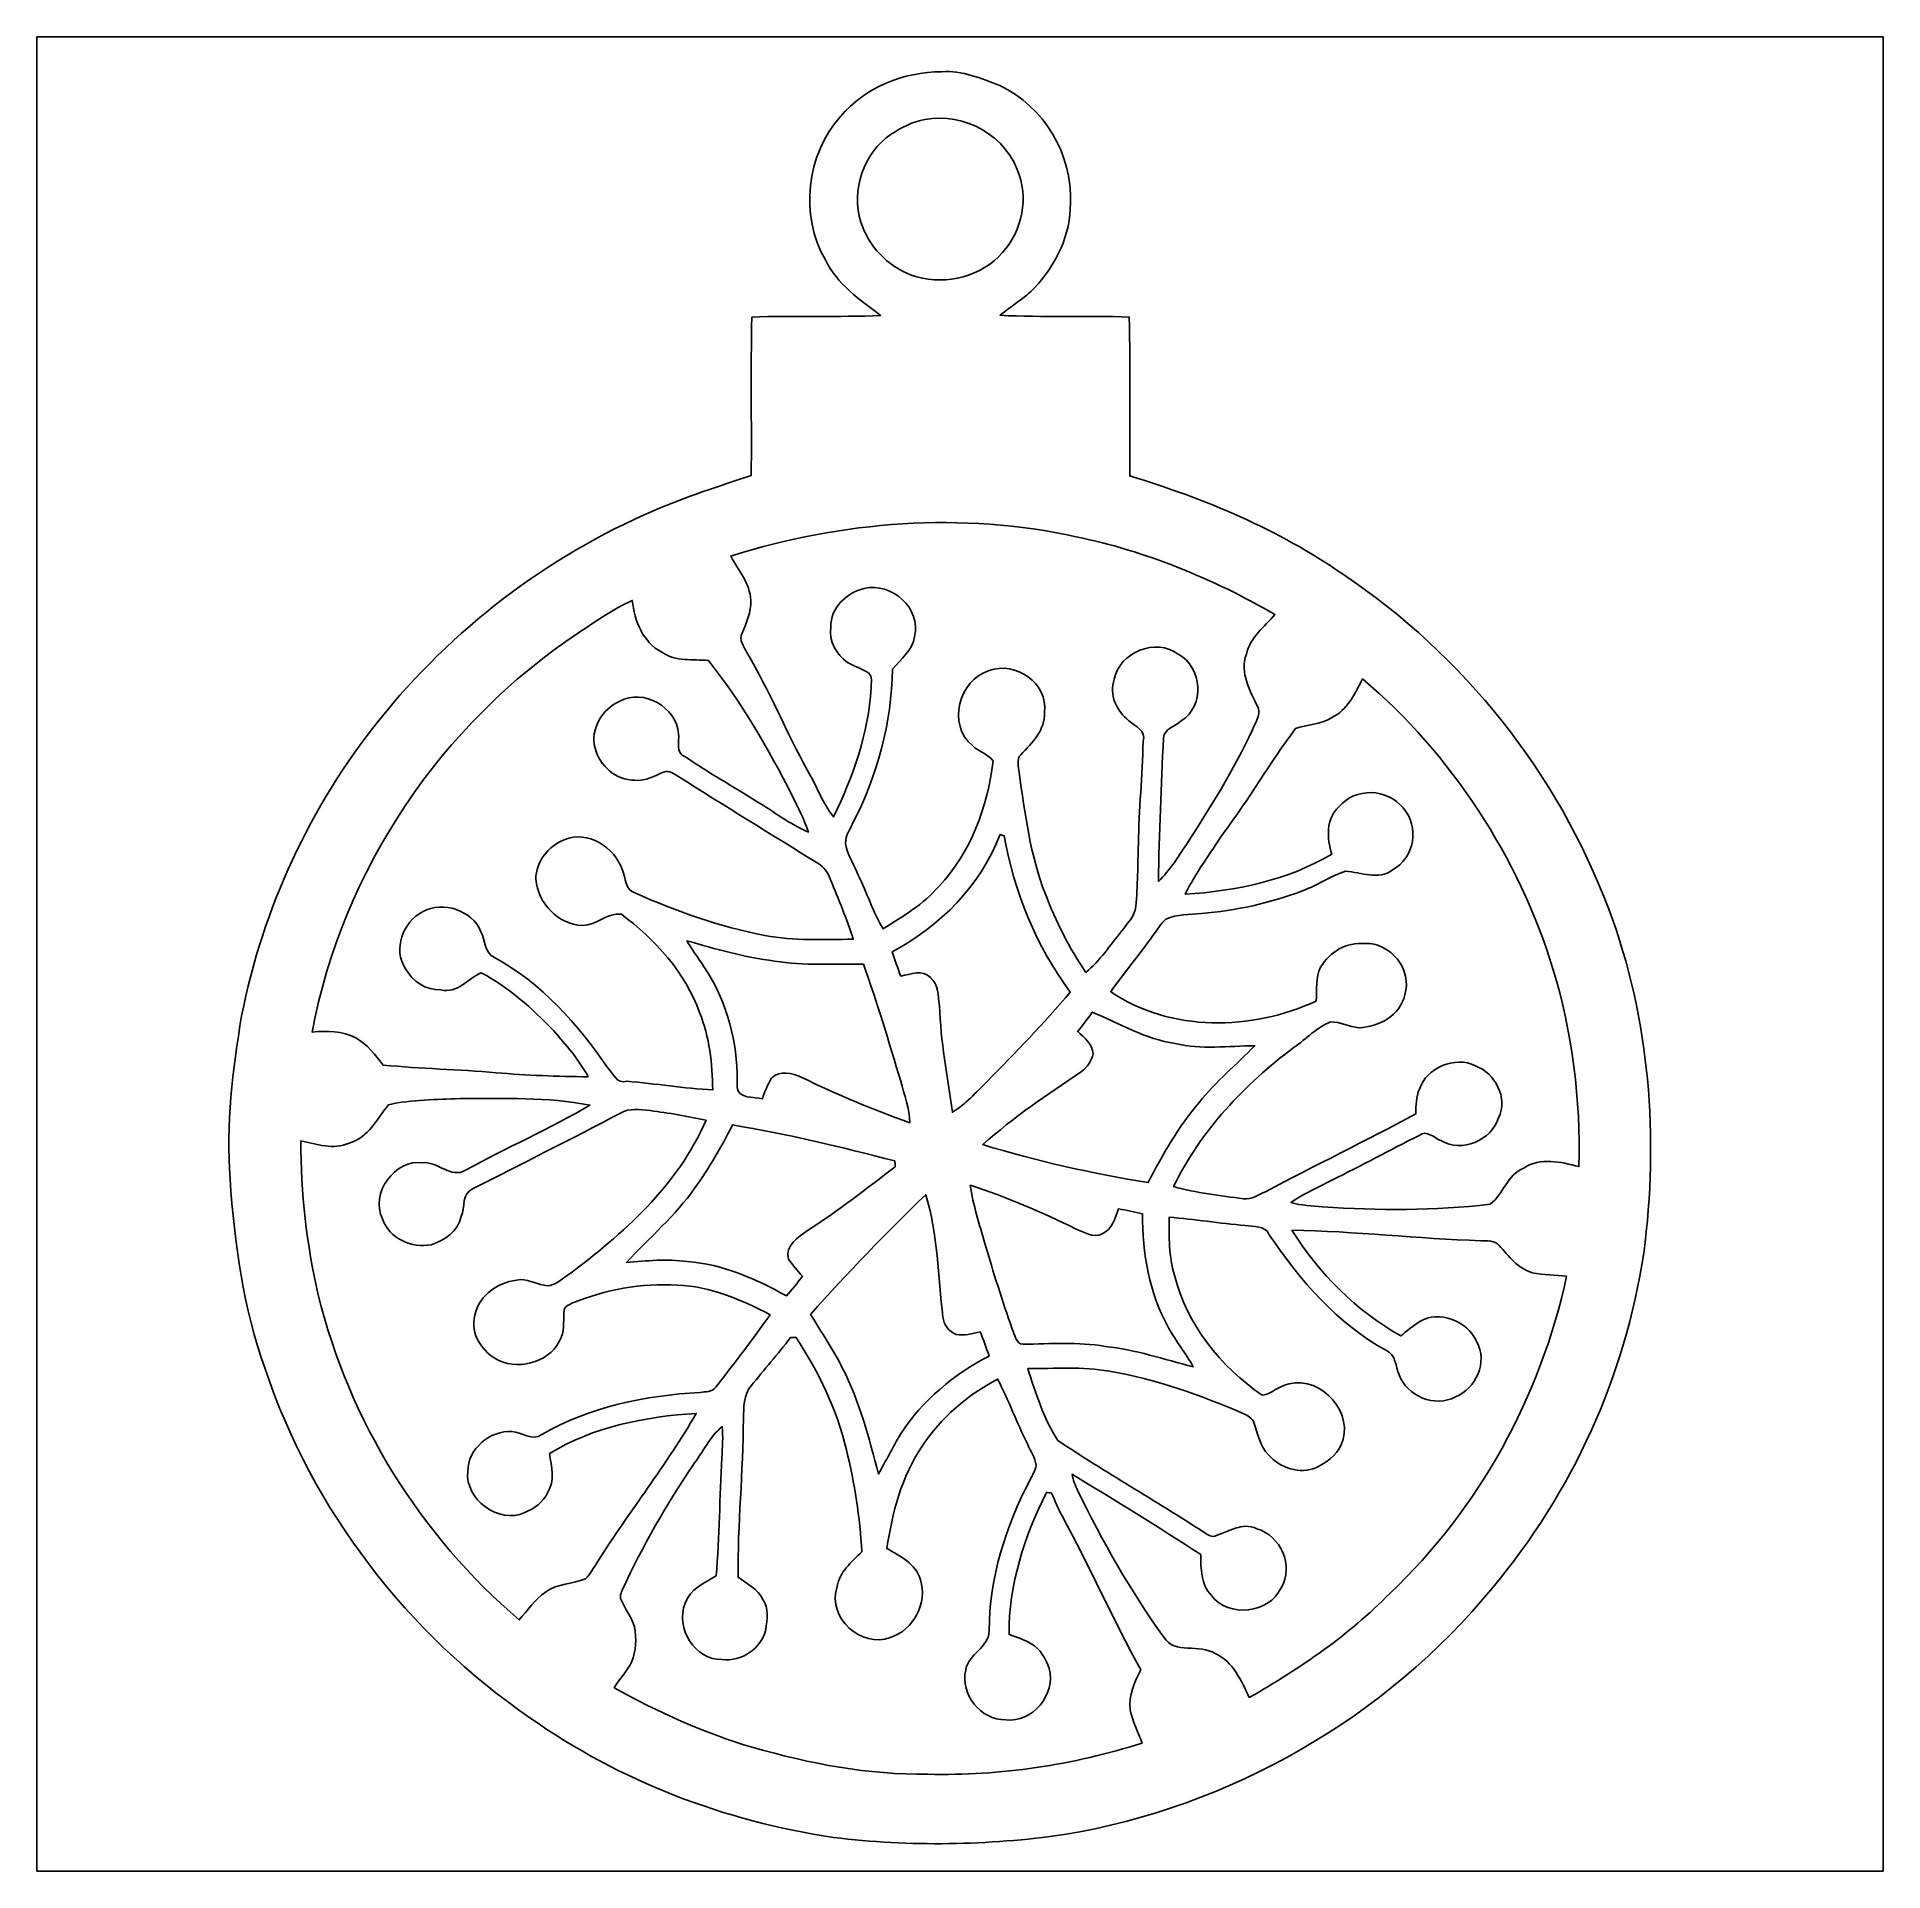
# Model space of a CAD drawing. Header units: centimetres. Extents: x -16.8 to 16.8, y -16.7 to 16.7.
import ezdxf

# ---------------------------------------------------------------- set-up
doc = ezdxf.new("R2010")
doc.units = ezdxf.units.CM
doc.header["$MEASUREMENT"] = 0
doc.layers.add('Layer 1', color=7, linetype='Continuous')

msp = doc.modelspace()

# ---------------------------------------------------------------- linework, layer by layer
at = {"layer": 'Layer 1', "color": 7}
for points, knots in [([(-16.77458, 16.66875), (-16.77458, 16.66875), (16.77458, 16.66875), (16.77458, 16.66875), (16.77458, 16.66875), (16.77458, 16.66875), (16.77458, -16.66875), (16.77458, -16.66875), (16.77458, -16.66875), (16.77458, -16.66875), (-16.77458, -16.66875), (-16.77458, -16.66875), (-16.77458, -16.66875), (-16.77458, -16.66875), (-16.77458, 16.66875), (-16.77458, 16.66875), (-16.77458, 16.66875), (-16.77458, 16.66875), (-16.77458, 16.66875), (-16.77458, 16.66875)], [0, 0, 0, 0, 0.16666667, 0.16666667, 0.16666667, 0.16666667, 0.33333333, 0.33333333, 0.33333333, 0.33333333, 0.5, 0.5, 0.5, 0.5, 0.66666667, 0.66666667, 0.66666667, 0.66666667, 1, 1, 1, 1]), ([(-2.17099, 15.22377), (-2.79541, 14.52316), (-2.91148, 13.43025), (-2.44651, 12.61498), (-2.44651, 12.61498), (-2.23273, 12.17401), (-1.81998, 11.8932), (-1.44321, 11.60427), (-1.44321, 11.60427), (-2.22285, 11.57252), (-3.0032, 11.60286), (-3.78284, 11.57746), (-3.78284, 11.57746), (-3.80471, 10.61685), (-3.78531, 9.65553), (-3.79377, 8.69456), (-3.79377, 8.69456), (-4.38856, 8.50336), (-4.98158, 8.30545), (-5.55766, 8.06274), (-5.55766, 8.06274), (-7.50217, 7.22171), (-9.24101, 5.90515), (-10.55864, 4.24356), (-10.55864, 4.24356), (-11.80888, 2.6924), (-12.66719, 0.83009), (-13.05525, -1.12324), (-13.05525, -1.12324), (-13.21541, -2.10397), (-13.33923, -3.09845), (-13.26409, -4.09399), (-13.26409, -4.09399), (-13.18578, -5.26168), (-13.02244, -6.43572), (-12.62803, -7.54274), (-12.62803, -7.54274), (-11.76796, -10.10426), (-10.04111, -12.35675), (-7.81438, -13.88216), (-7.81438, -13.88216), (-6.18455, -15.03362), (-4.27002, -15.76493), (-2.29976, -16.05774), (-2.29976, -16.05774), (-0.9084, -16.22601), (0.50553, -16.20485), (1.8923, -16.00588), (1.8923, -16.00588), (4.91172, -15.50423), (7.74171, -13.88674), (9.67987, -11.51361), (9.67987, -11.51361), (11.12661, -9.79099), (12.09075, -7.66445), (12.42483, -5.43913), (12.42483, -5.43913), (12.70141, -3.34469), (12.53843, -1.16734), (11.78807, 0.81739), (11.78807, 0.81739), (10.86626, 3.28013), (9.15247, 5.43489), (6.96701, 6.8961), (6.96701, 6.8961), (5.78944, 7.71596), (4.45311, 8.27334), (3.08575, 8.68892), (3.08575, 8.68892), (3.08151, 9.652), (3.09986, 10.61473), (3.07516, 11.57746), (3.07516, 11.57746), (2.29341, 11.60462), (1.51059, 11.56829), (0.72919, 11.60886), (0.72919, 11.60886), (0.93416, 11.78419), (1.17299, 11.9193), (1.36243, 12.11368), (1.36243, 12.11368), (1.7466, 12.52855), (2.01507, 13.0743), (2.0066, 13.64897), (2.0066, 13.64897), (2.04964, 14.53056), (1.52083, 15.41145), (0.72249, 15.78575), (0.72249, 15.78575), (0.38523, 15.91416), (0.03422, 16.06479), (-0.33549, 16.03551), (-0.33549, 16.03551), (-1.02235, 16.02952), (-1.72508, 15.76105), (-2.17099, 15.22377)], [0, 0, 0, 0, 0.04, 0.04, 0.04, 0.04, 0.08, 0.08, 0.08, 0.08, 0.12, 0.12, 0.12, 0.12, 0.16, 0.16, 0.16, 0.16, 0.2, 0.2, 0.2, 0.2, 0.24, 0.24, 0.24, 0.24, 0.28, 0.28, 0.28, 0.28, 0.32, 0.32, 0.32, 0.32, 0.36, 0.36, 0.36, 0.36, 0.4, 0.4, 0.4, 0.4, 0.44, 0.44, 0.44, 0.44, 0.48, 0.48, 0.48, 0.48, 0.52, 0.52, 0.52, 0.52, 0.56, 0.56, 0.56, 0.56, 0.6, 0.6, 0.6, 0.6, 0.64, 0.64, 0.64, 0.64, 0.68, 0.68, 0.68, 0.68, 0.72, 0.72, 0.72, 0.72, 0.76, 0.76, 0.76, 0.76, 0.8, 0.8, 0.8, 0.8, 0.84, 0.84, 0.84, 0.84, 0.88, 0.88, 0.88, 0.88, 0.92, 0.92, 0.92, 0.92, 1, 1, 1, 1]), ([(-0.63641, 15.16486), (0.07867, 15.31514), (0.86078, 14.86112), (1.07491, 14.16332), (1.07491, 14.16332), (1.25307, 13.64827), (1.09044, 13.04396), (0.69779, 12.67284), (0.69779, 12.67284), (0.2861, 12.26749), (-0.34996, 12.15319), (-0.889, 12.3384), (-0.889, 12.3384), (-1.31551, 12.50421), (-1.66299, 12.86581), (-1.80023, 13.3036), (-1.80023, 13.3036), (-1.98191, 13.88145), (-1.75472, 14.56126), (-1.24989, 14.90098), (-1.24989, 14.90098), (-1.06398, 15.02339), (-0.85901, 15.13099), (-0.63641, 15.16486)], [0, 0, 0, 0, 0.14285714, 0.14285714, 0.14285714, 0.14285714, 0.28571429, 0.28571429, 0.28571429, 0.28571429, 0.42857143, 0.42857143, 0.42857143, 0.42857143, 0.57142857, 0.57142857, 0.57142857, 0.57142857, 0.71428571, 0.71428571, 0.71428571, 0.71428571, 1, 1, 1, 1]), ([(-4.16631, 7.233), (-2.14595, 7.86624), (0.03704, 8.04404), (2.11314, 7.58225), (2.11314, 7.58225), (3.38631, 7.3212), (4.59987, 6.81884), (5.72311, 6.17114), (5.72311, 6.17114), (5.53014, 5.94819), (5.27121, 5.7531), (5.20347, 5.45042), (5.20347, 5.45042), (5.07965, 5.10858), (5.27367, 4.77732), (5.41761, 4.47781), (5.41761, 4.47781), (5.46382, 4.32858), (5.36434, 4.20194), (5.31424, 4.07141), (5.31424, 4.07141), (4.9717, 3.3468), (4.55366, 2.65994), (4.11339, 1.99073), (4.11339, 1.99073), (3.95923, 1.75683), (3.80718, 1.51553), (3.60433, 1.31974), (3.60433, 1.31974), (3.62303, 2.19004), (3.6516, 3.06035), (3.69817, 3.92959), (3.69817, 3.92959), (3.71228, 4.09857), (3.9176, 4.13738), (4.02131, 4.24004), (4.02131, 4.24004), (4.45558, 4.50391), (4.40619, 5.21194), (3.96734, 5.44865), (3.96734, 5.44865), (3.562, 5.75416), (2.89384, 5.4864), (2.80317, 4.99286), (2.80317, 4.99286), (2.70051, 4.71593), (2.84868, 4.41113), (3.07022, 4.23933), (3.07022, 4.23933), (3.17782, 4.13103), (3.39513, 4.06612), (3.3274, 3.86256), (3.3274, 3.86256), (3.3147, 3.24309), (3.25261, 2.62467), (3.24097, 2.00484), (3.24097, 2.00484), (3.22897, 1.62419), (3.23144, 1.24213), (3.19264, 0.86289), (3.19264, 0.86289), (3.181, 0.68227), (3.03389, 0.55492), (2.93723, 0.41416), (2.93723, 0.41416), (2.72697, 0.15981), (2.54282, -0.12241), (2.28812, -0.3362), (2.28812, -0.3362), (1.98896, 0.1083), (1.73919, 0.58596), (1.55152, 1.08797), (1.55152, 1.08797), (1.27529, 1.79493), (1.18286, 2.55341), (1.07315, 3.29918), (1.07315, 3.29918), (1.0668, 3.40078), (1.01917, 3.53695), (1.10384, 3.62303), (1.10384, 3.62303), (1.3081, 3.83293), (1.55399, 4.07353), (1.53282, 4.39349), (1.53282, 4.39349), (1.61149, 4.91525), (1.00612, 5.33329), (0.53199, 5.15091), (0.53199, 5.15091), (-0.01799, 4.99004), (-0.23707, 4.15784), (0.22684, 3.7906), (0.22684, 3.7906), (0.33337, 3.67312), (0.51364, 3.64067), (0.59972, 3.5052), (0.59972, 3.5052), (0.50377, 2.67582), (0.19791, 1.84397), (-0.38312, 1.22908), (-0.38312, 1.22908), (-0.66358, 0.90417), (-1.03858, 0.68509), (-1.397, 0.45791), (-1.397, 0.45791), (-1.5808, 0.76588), (-1.69192, 1.10984), (-1.84785, 1.43192), (-1.84785, 1.43192), (-1.91911, 1.60479), (-2.02036, 1.76671), (-2.06763, 1.94874), (-2.06763, 1.94874), (-2.1142, 2.10644), (-2.00907, 2.23802), (-1.95121, 2.37243), (-1.95121, 2.37243), (-1.50354, 3.23885), (-1.2386, 4.20194), (-1.22767, 5.17984), (-1.22767, 5.17984), (-1.07668, 5.35975), (-0.85937, 5.51744), (-0.82585, 5.76651), (-0.82585, 5.76651), (-0.69356, 6.28015), (-1.24531, 6.7624), (-1.74202, 6.64422), (-1.74202, 6.64422), (-2.05564, 6.56978), (-2.36573, 6.28968), (-2.34491, 5.94325), (-2.34491, 5.94325), (-2.38795, 5.68784), (-2.24755, 5.44019), (-2.04153, 5.29872), (-2.04153, 5.29872), (-1.91946, 5.22676), (-1.78012, 5.18583), (-1.66158, 5.10787), (-1.66158, 5.10787), (-1.57903, 5.04366), (-1.61819, 4.92831), (-1.61678, 4.83517), (-1.61678, 4.83517), (-1.66017, 4.01285), (-1.9431, 3.22827), (-2.29729, 2.49273), (-2.29729, 2.49273), (-2.49978, 2.74532), (-2.60562, 3.05753), (-2.77072, 3.3334), (-2.77072, 3.3334), (-3.1563, 4.03825), (-3.46322, 4.78402), (-3.87174, 5.47723), (-3.87174, 5.47723), (-3.92183, 5.58729), (-4.02696, 5.7083), (-3.96028, 5.83318), (-3.96028, 5.83318), (-3.88232, 6.02156), (-3.78954, 6.21841), (-3.80153, 6.42691), (-3.80153, 6.42691), (-3.81529, 6.73559), (-4.02731, 6.97301), (-4.16631, 7.233)], [0, 0, 0, 0, 0.02325581, 0.02325581, 0.02325581, 0.02325581, 0.04651163, 0.04651163, 0.04651163, 0.04651163, 0.06976744, 0.06976744, 0.06976744, 0.06976744, 0.09302326, 0.09302326, 0.09302326, 0.09302326, 0.11627907, 0.11627907, 0.11627907, 0.11627907, 0.13953488, 0.13953488, 0.13953488, 0.13953488, 0.1627907, 0.1627907, 0.1627907, 0.1627907, 0.18604651, 0.18604651, 0.18604651, 0.18604651, 0.20930233, 0.20930233, 0.20930233, 0.20930233, 0.23255814, 0.23255814, 0.23255814, 0.23255814, 0.25581395, 0.25581395, 0.25581395, 0.25581395, 0.27906977, 0.27906977, 0.27906977, 0.27906977, 0.30232558, 0.30232558, 0.30232558, 0.30232558, 0.3255814, 0.3255814, 0.3255814, 0.3255814, 0.34883721, 0.34883721, 0.34883721, 0.34883721, 0.37209302, 0.37209302, 0.37209302, 0.37209302, 0.39534884, 0.39534884, 0.39534884, 0.39534884, 0.41860465, 0.41860465, 0.41860465, 0.41860465, 0.44186047, 0.44186047, 0.44186047, 0.44186047, 0.46511628, 0.46511628, 0.46511628, 0.46511628, 0.48837209, 0.48837209, 0.48837209, 0.48837209, 0.51162791, 0.51162791, 0.51162791, 0.51162791, 0.53488372, 0.53488372, 0.53488372, 0.53488372, 0.55813953, 0.55813953, 0.55813953, 0.55813953, 0.58139535, 0.58139535, 0.58139535, 0.58139535, 0.60465116, 0.60465116, 0.60465116, 0.60465116, 0.62790698, 0.62790698, 0.62790698, 0.62790698, 0.65116279, 0.65116279, 0.65116279, 0.65116279, 0.6744186, 0.6744186, 0.6744186, 0.6744186, 0.69767442, 0.69767442, 0.69767442, 0.69767442, 0.72093023, 0.72093023, 0.72093023, 0.72093023, 0.74418605, 0.74418605, 0.74418605, 0.74418605, 0.76744186, 0.76744186, 0.76744186, 0.76744186, 0.79069767, 0.79069767, 0.79069767, 0.79069767, 0.81395349, 0.81395349, 0.81395349, 0.81395349, 0.8372093, 0.8372093, 0.8372093, 0.8372093, 0.86046512, 0.86046512, 0.86046512, 0.86046512, 0.88372093, 0.88372093, 0.88372093, 0.88372093, 0.90697674, 0.90697674, 0.90697674, 0.90697674, 0.93023256, 0.93023256, 0.93023256, 0.93023256, 0.95348837, 0.95348837, 0.95348837, 0.95348837, 1, 1, 1, 1]), ([(-6.93138, 5.83741), (-6.61599, 6.04802), (-6.30308, 6.26992), (-5.95524, 6.42549), (-5.95524, 6.42549), (-5.91397, 6.05755), (-5.7658, 5.66173), (-5.41584, 5.48499), (-5.41584, 5.48499), (-5.17066, 5.30719), (-4.85281, 5.36293), (-4.57059, 5.33435), (-4.57059, 5.33435), (-3.96946, 4.57729), (-3.48791, 3.73486), (-3.04871, 2.87655), (-3.04871, 2.87655), (-2.94217, 2.6603), (-2.82857, 2.44546), (-2.75484, 2.21509), (-2.75484, 2.21509), (-3.08892, 2.35761), (-3.37679, 2.58551), (-3.68864, 2.76789), (-3.68864, 2.76789), (-4.11939, 3.04518), (-4.56988, 3.29106), (-4.98969, 3.58458), (-4.98969, 3.58458), (-5.1816, 3.64808), (-5.09552, 3.86609), (-5.11422, 4.00473), (-5.11422, 4.00473), (-5.1495, 4.48381), (-5.75663, 4.832), (-6.18384, 4.59528), (-6.18384, 4.59528), (-6.50028, 4.45276), (-6.72465, 4.09152), (-6.63187, 3.74333), (-6.63187, 3.74333), (-6.55038, 3.41912), (-6.25016, 3.15242), (-5.90797, 3.15948), (-5.90797, 3.15948), (-5.70971, 3.13337), (-5.54355, 3.24591), (-5.36822, 3.31188), (-5.36822, 3.31188), (-5.28108, 3.34645), (-5.20171, 3.26884), (-5.12904, 3.23391), (-5.12904, 3.23391), (-4.2859, 2.6984), (-3.43464, 2.17523), (-2.5848, 1.64959), (-2.5848, 1.64959), (-2.46803, 1.58644), (-2.39713, 1.47073), (-2.35162, 1.34973), (-2.35162, 1.34973), (-2.20874, 0.99131), (-2.05423, 0.63641), (-1.93851, 0.26776), (-1.93851, 0.26776), (-2.47438, 0.26635), (-3.01625, 0.2346), (-3.54506, 0.33867), (-3.54506, 0.33867), (-4.3628, 0.49389), (-5.15303, 0.77082), (-5.91044, 1.1116), (-5.91044, 1.1116), (-6.09141, 1.16734), (-6.06778, 1.3843), (-6.13622, 1.52647), (-6.13622, 1.52647), (-6.27133, 1.94028), (-6.76769, 2.25884), (-7.19032, 2.07469), (-7.19032, 2.07469), (-7.48665, 1.96286), (-7.70255, 1.67958), (-7.7089, 1.35819), (-7.7089, 1.35819), (-7.67397, 0.92428), (-7.30074, 0.53516), (-6.86082, 0.51823), (-6.86082, 0.51823), (-6.60576, 0.51717), (-6.40821, 0.76376), (-6.15421, 0.72319), (-6.15421, 0.72319), (-5.53791, 0.26705), (-4.99498, -0.33443), (-4.73251, -1.06539), (-4.73251, -1.06539), (-4.55119, -1.50954), (-4.50109, -1.99355), (-4.49298, -2.4698), (-4.49298, -2.4698), (-5.01474, -2.44616), (-5.53156, -2.35479), (-6.05226, -2.31352), (-6.05226, -2.31352), (-6.2417, -2.36255), (-6.30661, -2.17029), (-6.40327, -2.06446), (-6.40327, -2.06446), (-6.94937, -1.27459), (-7.60413, -0.52423), (-8.46138, -0.06385), (-8.46138, -0.06385), (-8.63741, 0.02293), (-8.62824, 0.24412), (-8.7055, 0.40111), (-8.7055, 0.40111), (-8.86848, 0.8001), (-9.3913, 0.96732), (-9.76524, 0.76835), (-9.76524, 0.76835), (-10.12155, 0.58667), (-10.31381, 0.07867), (-10.07428, -0.2667), (-10.07428, -0.2667), (-9.95186, -0.49883), (-9.70209, -0.66181), (-9.43539, -0.65158), (-9.43539, -0.65158), (-9.13165, -0.72672), (-8.9475, -0.44591), (-8.69985, -0.34184), (-8.69985, -0.34184), (-8.20349, -0.60678), (-7.77487, -0.98531), (-7.38999, -1.39277), (-7.38999, -1.39277), (-7.15363, -1.65135), (-6.92468, -1.92088), (-6.75781, -2.23132), (-6.75781, -2.23132), (-7.31591, -2.22532), (-7.874, -2.20874), (-8.42998, -2.15688), (-8.42998, -2.15688), (-9.11225, -2.0955), (-9.7984, -2.08844), (-10.47997, -2.01789), (-10.47997, -2.01789), (-10.62708, -1.83656), (-10.76854, -1.63618), (-10.98091, -1.52612), (-10.98091, -1.52612), (-11.22292, -1.40018), (-11.50691, -1.38994), (-11.7729, -1.41958), (-11.7729, -1.41958), (-11.22715, 1.52188), (-9.42234, 4.18994), (-6.93138, 5.83741)], [0, 0, 0, 0, 0.02439024, 0.02439024, 0.02439024, 0.02439024, 0.04878049, 0.04878049, 0.04878049, 0.04878049, 0.07317073, 0.07317073, 0.07317073, 0.07317073, 0.09756098, 0.09756098, 0.09756098, 0.09756098, 0.12195122, 0.12195122, 0.12195122, 0.12195122, 0.14634146, 0.14634146, 0.14634146, 0.14634146, 0.17073171, 0.17073171, 0.17073171, 0.17073171, 0.19512195, 0.19512195, 0.19512195, 0.19512195, 0.2195122, 0.2195122, 0.2195122, 0.2195122, 0.24390244, 0.24390244, 0.24390244, 0.24390244, 0.26829268, 0.26829268, 0.26829268, 0.26829268, 0.29268293, 0.29268293, 0.29268293, 0.29268293, 0.31707317, 0.31707317, 0.31707317, 0.31707317, 0.34146341, 0.34146341, 0.34146341, 0.34146341, 0.36585366, 0.36585366, 0.36585366, 0.36585366, 0.3902439, 0.3902439, 0.3902439, 0.3902439, 0.41463415, 0.41463415, 0.41463415, 0.41463415, 0.43902439, 0.43902439, 0.43902439, 0.43902439, 0.46341463, 0.46341463, 0.46341463, 0.46341463, 0.48780488, 0.48780488, 0.48780488, 0.48780488, 0.51219512, 0.51219512, 0.51219512, 0.51219512, 0.53658537, 0.53658537, 0.53658537, 0.53658537, 0.56097561, 0.56097561, 0.56097561, 0.56097561, 0.58536585, 0.58536585, 0.58536585, 0.58536585, 0.6097561, 0.6097561, 0.6097561, 0.6097561, 0.63414634, 0.63414634, 0.63414634, 0.63414634, 0.65853659, 0.65853659, 0.65853659, 0.65853659, 0.68292683, 0.68292683, 0.68292683, 0.68292683, 0.70731707, 0.70731707, 0.70731707, 0.70731707, 0.73170732, 0.73170732, 0.73170732, 0.73170732, 0.75609756, 0.75609756, 0.75609756, 0.75609756, 0.7804878, 0.7804878, 0.7804878, 0.7804878, 0.80487805, 0.80487805, 0.80487805, 0.80487805, 0.82926829, 0.82926829, 0.82926829, 0.82926829, 0.85365854, 0.85365854, 0.85365854, 0.85365854, 0.87804878, 0.87804878, 0.87804878, 0.87804878, 0.90243902, 0.90243902, 0.90243902, 0.90243902, 0.92682927, 0.92682927, 0.92682927, 0.92682927, 0.95121951, 0.95121951, 0.95121951, 0.95121951, 1, 1, 1, 1]), ([(7.31732, 5.00098), (8.93974, 3.62197), (10.14695, 1.76495), (10.77489, -0.26811), (10.77489, -0.26811), (11.12873, -1.42946), (11.28254, -2.65007), (11.24585, -3.86292), (11.24585, -3.86292), (10.91812, -3.78107), (10.54594, -3.68829), (10.24326, -3.89114), (10.24326, -3.89114), (9.94163, -4.01108), (9.87707, -4.37092), (9.6326, -4.54801), (9.6326, -4.54801), (8.62401, -4.6669), (7.60271, -4.66337), (6.59024, -4.59528), (6.59024, -4.59528), (6.39727, -4.57482), (6.20148, -4.57447), (6.01486, -4.51838), (6.01486, -4.51838), (6.24311, -4.3501), (6.5091, -4.24639), (6.7564, -4.11127), (6.7564, -4.11127), (7.29015, -3.84881), (7.81297, -3.56411), (8.34496, -3.29777), (8.34496, -3.29777), (8.48113, -3.18664), (8.61519, -3.34716), (8.73936, -3.3909), (8.73936, -3.3909), (9.11895, -3.62091), (9.65341, -3.38808), (9.78747, -2.97956), (9.78747, -2.97956), (9.96244, -2.61585), (9.72432, -2.16711), (9.36519, -2.03129), (9.36519, -2.03129), (8.99301, -1.84891), (8.48431, -2.06199), (8.34954, -2.45392), (8.34954, -2.45392), (8.28675, -2.59574), (8.28428, -2.75378), (8.28216, -2.90618), (8.28216, -2.90618), (7.38046, -3.39266), (6.45866, -3.83999), (5.55378, -4.32012), (5.55378, -4.32012), (5.42537, -4.37339), (5.29837, -4.46617), (5.15373, -4.44712), (5.15373, -4.44712), (4.72687, -4.39349), (4.29613, -4.34305), (3.88056, -4.22839), (3.88056, -4.22839), (4.37621, -3.20887), (5.17066, -2.37067), (6.07025, -1.6951), (6.07025, -1.6951), (6.29356, -1.54905), (6.47982, -1.33103), (6.73312, -1.23578), (6.73312, -1.23578), (6.91056, -1.22767), (7.07355, -1.33068), (7.25029, -1.34056), (7.25029, -1.34056), (7.6073, -1.32644), (8.00382, -1.12078), (8.08073, -0.74401), (8.08073, -0.74401), (8.23066, -0.29104), (7.82038, 0.21907), (7.35436, 0.18838), (7.35436, 0.18838), (7.03227, 0.22225), (6.71195, 0.03739), (6.5532, -0.23918), (6.5532, -0.23918), (6.46042, -0.42933), (6.48652, -0.64982), (6.47206, -0.85549), (6.47206, -0.85549), (5.29661, -1.39559), (3.83822, -1.42558), (2.73861, -0.68651), (2.73861, -0.68651), (2.98238, -0.33584), (3.26425, -0.01411), (3.50661, 0.33761), (3.50661, 0.33761), (3.58316, 0.43674), (3.64561, 0.55069), (3.74262, 0.63288), (3.74262, 0.63288), (3.94159, 0.73237), (4.1723, 0.70697), (4.38714, 0.73625), (4.38714, 0.73625), (5.01474, 0.78564), (5.63457, 0.92745), (6.22371, 1.14864), (6.22371, 1.14864), (6.49252, 1.25095), (6.73488, 1.41252), (7.00758, 1.5053), (7.00758, 1.5053), (7.28768, 1.48237), (7.6073, 1.3395), (7.85742, 1.52682), (7.85742, 1.52682), (8.25712, 1.73637), (8.36083, 2.32586), (8.05109, 2.65395), (8.05109, 2.65395), (7.77099, 3.01272), (7.17797, 3.03107), (6.88657, 2.67406), (6.88657, 2.67406), (6.64457, 2.45639), (6.66715, 2.10044), (6.75534, 1.81575), (6.75534, 1.81575), (5.95277, 1.33773), (5.01509, 1.14547), (4.09222, 1.08514), (4.09222, 1.08514), (4.28449, 1.47849), (4.54977, 1.83127), (4.78755, 2.19745), (4.78755, 2.19745), (5.2511, 2.81093), (5.63527, 3.4798), (6.09494, 4.09575), (6.09494, 4.09575), (6.30696, 4.1783), (6.55249, 4.16772), (6.74934, 4.29225), (6.74934, 4.29225), (7.04003, 4.42948), (7.17585, 4.73251), (7.31732, 5.00098)], [0, 0, 0, 0, 0.02564103, 0.02564103, 0.02564103, 0.02564103, 0.05128205, 0.05128205, 0.05128205, 0.05128205, 0.07692308, 0.07692308, 0.07692308, 0.07692308, 0.1025641, 0.1025641, 0.1025641, 0.1025641, 0.12820513, 0.12820513, 0.12820513, 0.12820513, 0.15384615, 0.15384615, 0.15384615, 0.15384615, 0.17948718, 0.17948718, 0.17948718, 0.17948718, 0.20512821, 0.20512821, 0.20512821, 0.20512821, 0.23076923, 0.23076923, 0.23076923, 0.23076923, 0.25641026, 0.25641026, 0.25641026, 0.25641026, 0.28205128, 0.28205128, 0.28205128, 0.28205128, 0.30769231, 0.30769231, 0.30769231, 0.30769231, 0.33333333, 0.33333333, 0.33333333, 0.33333333, 0.35897436, 0.35897436, 0.35897436, 0.35897436, 0.38461538, 0.38461538, 0.38461538, 0.38461538, 0.41025641, 0.41025641, 0.41025641, 0.41025641, 0.43589744, 0.43589744, 0.43589744, 0.43589744, 0.46153846, 0.46153846, 0.46153846, 0.46153846, 0.48717949, 0.48717949, 0.48717949, 0.48717949, 0.51282051, 0.51282051, 0.51282051, 0.51282051, 0.53846154, 0.53846154, 0.53846154, 0.53846154, 0.56410256, 0.56410256, 0.56410256, 0.56410256, 0.58974359, 0.58974359, 0.58974359, 0.58974359, 0.61538462, 0.61538462, 0.61538462, 0.61538462, 0.64102564, 0.64102564, 0.64102564, 0.64102564, 0.66666667, 0.66666667, 0.66666667, 0.66666667, 0.69230769, 0.69230769, 0.69230769, 0.69230769, 0.71794872, 0.71794872, 0.71794872, 0.71794872, 0.74358974, 0.74358974, 0.74358974, 0.74358974, 0.76923077, 0.76923077, 0.76923077, 0.76923077, 0.79487179, 0.79487179, 0.79487179, 0.79487179, 0.82051282, 0.82051282, 0.82051282, 0.82051282, 0.84615385, 0.84615385, 0.84615385, 0.84615385, 0.87179487, 0.87179487, 0.87179487, 0.87179487, 0.8974359, 0.8974359, 0.8974359, 0.8974359, 0.92307692, 0.92307692, 0.92307692, 0.92307692, 0.94871795, 0.94871795, 0.94871795, 0.94871795, 1, 1, 1, 1]), ([(0.7306, 2.17276), (0.74895, 2.16676), (0.78564, 2.15477), (0.80398, 2.14842), (0.80398, 2.14842), (0.98284, 1.12713), (1.38289, 0.14041), (2.00484, -0.69321), (2.00484, -0.69321), (1.52329, -1.25801), (1.01071, -1.79564), (0.48683, -2.32128), (0.48683, -2.32128), (0.28998, -2.51672), (0.10336, -2.73085), (-0.13653, -2.87514), (-0.13653, -2.87514), (-0.2346, -2.23061), (-0.34749, -1.58715), (-0.375, -0.93486), (-0.375, -0.93486), (-0.39688, -0.75988), (-0.39053, -0.55386), (-0.53587, -0.43004), (-0.53587, -0.43004), (-0.67416, -0.2727), (-0.90346, -0.37112), (-1.07738, -0.4004), (-1.07738, -0.4004), (-1.13206, -0.254), (-1.18745, -0.10866), (-1.23225, 0.04057), (-1.23225, 0.04057), (-0.35913, 0.50165), (0.37006, 1.24389), (0.7306, 2.17276)], [0, 0, 0, 0, 0.1, 0.1, 0.1, 0.1, 0.2, 0.2, 0.2, 0.2, 0.3, 0.3, 0.3, 0.3, 0.4, 0.4, 0.4, 0.4, 0.5, 0.5, 0.5, 0.5, 0.6, 0.6, 0.6, 0.6, 0.7, 0.7, 0.7, 0.7, 0.8, 0.8, 0.8, 0.8, 1, 1, 1, 1]), ([(-4.96394, 0.24024), (-4.43936, 0.09137), (-3.91301, -0.06244), (-3.36973, -0.12806), (-3.36973, -0.12806), (-2.83633, -0.21414), (-2.29447, -0.18062), (-1.75648, -0.18239), (-1.75648, -0.18239), (-1.50319, -0.883), (-1.29152, -1.59738), (-1.07809, -2.31105), (-1.07809, -2.31105), (-1.01424, -2.56011), (-0.91863, -2.80705), (-0.91087, -3.0674), (-0.91087, -3.0674), (-1.58186, -2.83281), (-2.23661, -2.55235), (-2.87584, -2.24296), (-2.87584, -2.24296), (-3.0413, -2.16853), (-3.28189, -2.10256), (-3.42265, -2.25566), (-3.42265, -2.25566), (-3.50203, -2.36996), (-3.54401, -2.50508), (-3.59198, -2.63454), (-3.59198, -2.63454), (-3.74509, -2.59045), (-4.02802, -2.63807), (-4.04954, -2.42535), (-4.04954, -2.42535), (-4.02484, -1.7332), (-4.18959, -1.03823), (-4.52508, -0.43286), (-4.52508, -0.43286), (-4.65949, -0.20038), (-4.82741, 0.00953), (-4.96394, 0.24024)], [0, 0, 0, 0, 0.09090909, 0.09090909, 0.09090909, 0.09090909, 0.18181818, 0.18181818, 0.18181818, 0.18181818, 0.27272727, 0.27272727, 0.27272727, 0.27272727, 0.36363636, 0.36363636, 0.36363636, 0.36363636, 0.45454545, 0.45454545, 0.45454545, 0.45454545, 0.54545455, 0.54545455, 0.54545455, 0.54545455, 0.63636364, 0.63636364, 0.63636364, 0.63636364, 0.72727273, 0.72727273, 0.72727273, 0.72727273, 0.81818182, 0.81818182, 0.81818182, 0.81818182, 1, 1, 1, 1]), ([(2.40312, -1.05904), (2.89913, -1.26294), (3.37114, -1.54905), (3.91125, -1.62666), (3.91125, -1.62666), (4.38714, -1.74025), (4.87362, -1.67252), (5.35552, -1.66652), (5.35552, -1.66652), (5.02673, -2.01471), (4.64714, -2.31387), (4.35187, -2.69346), (4.35187, -2.69346), (3.97616, -3.13514), (3.68229, -3.63749), (3.42124, -4.15325), (3.42124, -4.15325), (2.40559, -3.9938), (1.39841, -3.76308), (0.41416, -3.46498), (0.41416, -3.46498), (0.96979, -2.96827), (1.58997, -2.54988), (2.20804, -2.13572), (2.20804, -2.13572), (2.31387, -2.06093), (2.39254, -1.94204), (2.41759, -1.81539), (2.41759, -1.81539), (2.41441, -1.63865), (2.25848, -1.52118), (2.14101, -1.41041), (2.14101, -1.41041), (2.2285, -1.29328), (2.31775, -1.17757), (2.40312, -1.05904)], [0, 0, 0, 0, 0.1, 0.1, 0.1, 0.1, 0.2, 0.2, 0.2, 0.2, 0.3, 0.3, 0.3, 0.3, 0.4, 0.4, 0.4, 0.4, 0.5, 0.5, 0.5, 0.5, 0.6, 0.6, 0.6, 0.6, 0.7, 0.7, 0.7, 0.7, 0.8, 0.8, 0.8, 0.8, 1, 1, 1, 1]), ([(-10.38543, -2.73967), (-9.96068, -2.64231), (-9.51794, -2.6483), (-9.08438, -2.6289), (-9.08438, -2.6289), (-8.29804, -2.62819), (-7.50006, -2.5968), (-6.72394, -2.74708), (-6.72394, -2.74708), (-7.45772, -3.17606), (-8.23948, -3.52037), (-8.98454, -3.93065), (-8.98454, -3.93065), (-9.2523, -4.08587), (-9.48408, -3.77261), (-9.75572, -3.79271), (-9.75572, -3.79271), (-10.27077, -3.7271), (-10.72762, -4.34516), (-10.49514, -4.81577), (-10.49514, -4.81577), (-10.37167, -5.16678), (-9.96315, -5.36116), (-9.60826, -5.2832), (-9.60826, -5.2832), (-9.3659, -5.20136), (-9.12178, -5.03978), (-9.06286, -4.77344), (-9.06286, -4.77344), (-8.99125, -4.60693), (-9.05828, -4.34904), (-8.85684, -4.27037), (-8.85684, -4.27037), (-7.96219, -3.81), (-7.05908, -3.36515), (-6.17114, -2.89172), (-6.17114, -2.89172), (-6.00816, -2.79506), (-5.81025, -2.82928), (-5.63174, -2.84551), (-5.63174, -2.84551), (-5.29096, -2.89278), (-4.95053, -2.94534), (-4.61504, -3.02225), (-4.61504, -3.02225), (-5.12621, -4.20793), (-6.12246, -5.09094), (-7.13846, -5.84518), (-7.13846, -5.84518), (-7.24853, -5.9182), (-7.35824, -6.02368), (-7.49794, -6.03074), (-7.49794, -6.03074), (-7.6641, -6.01169), (-7.8172, -5.92102), (-7.98583, -5.9182), (-7.98583, -5.9182), (-8.35378, -5.94431), (-8.74466, -6.18455), (-8.81839, -6.56625), (-8.81839, -6.56625), (-8.9094, -6.90351), (-8.6741, -7.24676), (-8.37777, -7.38787), (-8.37777, -7.38787), (-7.97489, -7.57273), (-7.41116, -7.39599), (-7.24606, -6.96807), (-7.24606, -6.96807), (-7.17585, -6.80508), (-7.22066, -6.62199), (-7.1882, -6.45125), (-7.1882, -6.45125), (-7.16562, -6.39551), (-7.10353, -6.37399), (-7.05414, -6.34894), (-7.05414, -6.34894), (-6.44807, -6.10164), (-5.78908, -5.97711), (-5.13398, -6.01945), (-5.13398, -6.01945), (-4.53566, -6.03814), (-3.97334, -6.28297), (-3.45087, -6.55638), (-3.45087, -6.55638), (-3.76379, -7.00722), (-4.10245, -7.44079), (-4.439, -7.87435), (-4.439, -7.87435), (-4.50462, -7.96396), (-4.62492, -7.95373), (-4.7244, -7.96925), (-4.7244, -7.96925), (-5.72029, -8.02111), (-6.73065, -8.23136), (-7.60166, -8.73372), (-7.60166, -8.73372), (-7.77064, -8.86213), (-7.96749, -8.68927), (-8.14388, -8.6801), (-8.14388, -8.6801), (-8.53899, -8.65293), (-8.94503, -8.9976), (-8.94503, -9.40294), (-8.94503, -9.40294), (-8.99936, -9.91694), (-8.38271, -10.36602), (-7.90857, -10.15365), (-7.90857, -10.15365), (-7.73994, -10.0778), (-7.57273, -9.96456), (-7.49371, -9.79135), (-7.49371, -9.79135), (-7.36036, -9.57686), (-7.41751, -9.31404), (-7.46231, -9.08156), (-7.46231, -9.08156), (-6.66397, -8.58979), (-5.71676, -8.40916), (-4.79249, -8.34954), (-4.79249, -8.34954), (-5.33365, -9.28617), (-6.01098, -10.13566), (-6.58707, -11.05041), (-6.58707, -11.05041), (-6.65939, -11.15236), (-6.71301, -11.27125), (-6.80544, -11.35803), (-6.80544, -11.35803), (-7.03897, -11.4554), (-7.31838, -11.436), (-7.52793, -11.59439), (-7.52793, -11.59439), (-7.72089, -11.73127), (-7.85883, -11.92636), (-8.01053, -12.10451), (-8.01053, -12.10451), (-9.80052, -10.57628), (-11.10544, -8.48325), (-11.66142, -6.19443), (-11.66142, -6.19443), (-11.87556, -5.27826), (-11.97892, -4.33705), (-11.97857, -3.3969), (-11.97857, -3.3969), (-11.69035, -3.45863), (-11.38767, -3.56447), (-11.09874, -3.43711), (-11.09874, -3.43711), (-10.7509, -3.33798), (-10.59744, -2.99473), (-10.38543, -2.73967)], [0, 0, 0, 0, 0.02564103, 0.02564103, 0.02564103, 0.02564103, 0.05128205, 0.05128205, 0.05128205, 0.05128205, 0.07692308, 0.07692308, 0.07692308, 0.07692308, 0.1025641, 0.1025641, 0.1025641, 0.1025641, 0.12820513, 0.12820513, 0.12820513, 0.12820513, 0.15384615, 0.15384615, 0.15384615, 0.15384615, 0.17948718, 0.17948718, 0.17948718, 0.17948718, 0.20512821, 0.20512821, 0.20512821, 0.20512821, 0.23076923, 0.23076923, 0.23076923, 0.23076923, 0.25641026, 0.25641026, 0.25641026, 0.25641026, 0.28205128, 0.28205128, 0.28205128, 0.28205128, 0.30769231, 0.30769231, 0.30769231, 0.30769231, 0.33333333, 0.33333333, 0.33333333, 0.33333333, 0.35897436, 0.35897436, 0.35897436, 0.35897436, 0.38461538, 0.38461538, 0.38461538, 0.38461538, 0.41025641, 0.41025641, 0.41025641, 0.41025641, 0.43589744, 0.43589744, 0.43589744, 0.43589744, 0.46153846, 0.46153846, 0.46153846, 0.46153846, 0.48717949, 0.48717949, 0.48717949, 0.48717949, 0.51282051, 0.51282051, 0.51282051, 0.51282051, 0.53846154, 0.53846154, 0.53846154, 0.53846154, 0.56410256, 0.56410256, 0.56410256, 0.56410256, 0.58974359, 0.58974359, 0.58974359, 0.58974359, 0.61538462, 0.61538462, 0.61538462, 0.61538462, 0.64102564, 0.64102564, 0.64102564, 0.64102564, 0.66666667, 0.66666667, 0.66666667, 0.66666667, 0.69230769, 0.69230769, 0.69230769, 0.69230769, 0.71794872, 0.71794872, 0.71794872, 0.71794872, 0.74358974, 0.74358974, 0.74358974, 0.74358974, 0.76923077, 0.76923077, 0.76923077, 0.76923077, 0.79487179, 0.79487179, 0.79487179, 0.79487179, 0.82051282, 0.82051282, 0.82051282, 0.82051282, 0.84615385, 0.84615385, 0.84615385, 0.84615385, 0.87179487, 0.87179487, 0.87179487, 0.87179487, 0.8974359, 0.8974359, 0.8974359, 0.8974359, 0.92307692, 0.92307692, 0.92307692, 0.92307692, 0.94871795, 0.94871795, 0.94871795, 0.94871795, 1, 1, 1, 1]), ([(-4.13456, -3.10797), (-3.13937, -3.26602), (-2.15935, -3.51084), (-1.18428, -3.76202), (-1.18428, -3.76202), (-1.18251, -3.78813), (-1.17934, -3.83999), (-1.17757, -3.86574), (-1.17757, -3.86574), (-1.69616, -4.26896), (-2.22109, -4.66513), (-2.76895, -5.02814), (-2.76895, -5.02814), (-2.94005, -5.14526), (-3.18594, -5.29167), (-3.11609, -5.54637), (-3.11609, -5.54637), (-3.03918, -5.65503), (-2.95204, -5.75804), (-2.86279, -5.85717), (-2.86279, -5.85717), (-2.95346, -5.9817), (-3.05188, -6.10023), (-3.15524, -6.21453), (-3.15524, -6.21453), (-3.71087, -5.90056), (-4.31271, -5.64127), (-4.95618, -5.58906), (-4.95618, -5.58906), (-5.32483, -5.53932), (-5.69524, -5.57636), (-6.06354, -5.60458), (-6.06354, -5.60458), (-5.64233, -5.15973), (-5.17384, -4.75403), (-4.81577, -4.25168), (-4.81577, -4.25168), (-4.56071, -3.88796), (-4.33176, -3.50626), (-4.13456, -3.10797)], [0, 0, 0, 0, 0.09090909, 0.09090909, 0.09090909, 0.09090909, 0.18181818, 0.18181818, 0.18181818, 0.18181818, 0.27272727, 0.27272727, 0.27272727, 0.27272727, 0.36363636, 0.36363636, 0.36363636, 0.36363636, 0.45454545, 0.45454545, 0.45454545, 0.45454545, 0.54545455, 0.54545455, 0.54545455, 0.54545455, 0.63636364, 0.63636364, 0.63636364, 0.63636364, 0.72727273, 0.72727273, 0.72727273, 0.72727273, 0.81818182, 0.81818182, 0.81818182, 0.81818182, 1, 1, 1, 1]), ([(0.18733, -4.20194), (0.84384, -4.41537), (1.47884, -4.68983), (2.09832, -4.99286), (2.09832, -4.99286), (2.24719, -5.05143), (2.41794, -5.16608), (2.58163, -5.08741), (2.58163, -5.08741), (2.76613, -5.00839), (2.82046, -4.80236), (2.88043, -4.63021), (2.88043, -4.63021), (3.02613, -4.65878), (3.17112, -4.69124), (3.31611, -4.72405), (3.31611, -4.72405), (3.31188, -5.43595), (3.43853, -6.1662), (3.7906, -6.79238), (3.7906, -6.79238), (3.92359, -7.03933), (4.10281, -7.2577), (4.23862, -7.50323), (4.23862, -7.50323), (3.70769, -7.37129), (3.18735, -7.18855), (2.63984, -7.13105), (2.63984, -7.13105), (2.1463, -7.04885), (1.64536, -7.08695), (1.14864, -7.0926), (1.14864, -7.0926), (1.00965, -7.08766), (0.99589, -6.90774), (0.94791, -6.81637), (0.94791, -6.81637), (0.77117, -6.30237), (0.60396, -5.78485), (0.45403, -5.26239), (0.45403, -5.26239), (0.35207, -4.91243), (0.23707, -4.56424), (0.18733, -4.20194)], [0, 0, 0, 0, 0.08333333, 0.08333333, 0.08333333, 0.08333333, 0.16666667, 0.16666667, 0.16666667, 0.16666667, 0.25, 0.25, 0.25, 0.25, 0.33333333, 0.33333333, 0.33333333, 0.33333333, 0.41666667, 0.41666667, 0.41666667, 0.41666667, 0.5, 0.5, 0.5, 0.5, 0.58333333, 0.58333333, 0.58333333, 0.58333333, 0.66666667, 0.66666667, 0.66666667, 0.66666667, 0.75, 0.75, 0.75, 0.75, 0.83333333, 0.83333333, 0.83333333, 0.83333333, 1, 1, 1, 1]), ([(-0.6223, -4.3748), (-0.40569, -5.09588), (-0.39299, -5.85646), (-0.31256, -6.59977), (-0.31256, -6.59977), (-0.29563, -6.737), (-0.2032, -6.86576), (-0.07161, -6.91409), (-0.07161, -6.91409), (0.07761, -6.93949), (0.22401, -6.9028), (0.36724, -6.86752), (0.36724, -6.86752), (0.42439, -7.01252), (0.48013, -7.15821), (0.5274, -7.30673), (0.5274, -7.30673), (-0.11077, -7.64469), (-0.69003, -8.11248), (-1.0795, -8.72737), (-1.0795, -8.72737), (-1.22449, -8.96338), (-1.34479, -9.21279), (-1.48167, -9.45303), (-1.48167, -9.45303), (-1.65382, -8.79898), (-1.82421, -8.13647), (-2.13289, -7.5311), (-2.13289, -7.5311), (-2.30117, -7.18926), (-2.51707, -6.87529), (-2.71463, -6.55073), (-2.71463, -6.55073), (-2.04788, -5.79649), (-1.34585, -5.07436), (-0.6223, -4.3748)], [0, 0, 0, 0, 0.1, 0.1, 0.1, 0.1, 0.2, 0.2, 0.2, 0.2, 0.3, 0.3, 0.3, 0.3, 0.4, 0.4, 0.4, 0.4, 0.5, 0.5, 0.5, 0.5, 0.6, 0.6, 0.6, 0.6, 0.7, 0.7, 0.7, 0.7, 0.8, 0.8, 0.8, 0.8, 1, 1, 1, 1]), ([(3.79836, -4.78543), (4.26191, -4.81789), (4.72017, -4.89938), (5.18372, -4.93324), (5.18372, -4.93324), (5.33118, -4.96006), (5.5439, -4.92901), (5.61975, -5.10293), (5.61975, -5.10293), (6.18278, -5.93196), (6.85482, -6.72465), (7.75017, -7.20725), (7.75017, -7.20725), (7.92374, -7.28557), (7.91069, -7.49759), (7.98301, -7.64928), (7.98301, -7.64928), (8.122, -8.03804), (8.63424, -8.25077), (9.00254, -8.04968), (9.00254, -8.04968), (9.37789, -7.89975), (9.5945, -7.41398), (9.39059, -7.0485), (9.39059, -7.0485), (9.2269, -6.67173), (8.70514, -6.45724), (8.34531, -6.68796), (8.34531, -6.68796), (8.22431, -6.75993), (8.11883, -6.85306), (8.01052, -6.94161), (8.01052, -6.94161), (7.19667, -6.48829), (6.5278, -5.80461), (6.03074, -5.0225), (6.03074, -5.0225), (7.17867, -5.03449), (8.31921, -5.17948), (9.46644, -5.21123), (9.46644, -5.21123), (9.57615, -5.21794), (9.71867, -5.19924), (9.79805, -5.29802), (9.79805, -5.29802), (9.97021, -5.48958), (10.13919, -5.71994), (10.40024, -5.79261), (10.40024, -5.79261), (10.60379, -5.84024), (10.81617, -5.83424), (11.02431, -5.85576), (11.02431, -5.85576), (10.55441, -8.03734), (9.43328, -10.0838), (7.81156, -11.62156), (7.81156, -11.62156), (7.06402, -12.37897), (6.18067, -12.98963), (5.2578, -13.51351), (5.2578, -13.51351), (5.10787, -13.21188), (4.96923, -12.86157), (4.63903, -12.71693), (4.63903, -12.71693), (4.35187, -12.52749), (3.90454, -12.7381), (3.70452, -12.41707), (3.70452, -12.41707), (3.09774, -11.57993), (2.58833, -10.67647), (2.13748, -9.7469), (2.13748, -9.7469), (2.09162, -9.65482), (2.0574, -9.5571), (2.03623, -9.45656), (2.03623, -9.45656), (2.82257, -9.93175), (3.60645, -10.41329), (4.37621, -10.91565), (4.37621, -10.91565), (4.37727, -11.17529), (4.37444, -11.45681), (4.56812, -11.65966), (4.56812, -11.65966), (4.88703, -12.07029), (5.61516, -11.99197), (5.83777, -11.51784), (5.83777, -11.51784), (6.07201, -11.11814), (5.82859, -10.5731), (5.39256, -10.44575), (5.39256, -10.44575), (5.12798, -10.31416), (4.87751, -10.50819), (4.6288, -10.5791), (4.6288, -10.5791), (4.55048, -10.60803), (4.48522, -10.53324), (4.42172, -10.50431), (4.42172, -10.50431), (3.55106, -9.93246), (2.64089, -9.42093), (1.77729, -8.84061), (1.77729, -8.84061), (1.52047, -8.44409), (1.3783, -7.9823), (1.23084, -7.53569), (1.23084, -7.53569), (1.72473, -7.53921), (2.22497, -7.49476), (2.71392, -7.58402), (2.71392, -7.58402), (3.56094, -7.72125), (4.37021, -8.02181), (5.15655, -8.35625), (5.15655, -8.35625), (5.22676, -8.39294), (5.31107, -8.43209), (5.33859, -8.51323), (5.33859, -8.51323), (5.41196, -8.71467), (5.45218, -8.94397), (5.60529, -9.10555), (5.60529, -9.10555), (5.81554, -9.34085), (6.17679, -9.46397), (6.477, -9.33556), (6.477, -9.33556), (6.65198, -9.24101), (6.83895, -9.12283), (6.91938, -8.93127), (6.91938, -8.93127), (7.19243, -8.36789), (6.57684, -7.66586), (5.97958, -7.81085), (5.97958, -7.81085), (5.80143, -7.84331), (5.6702, -7.99571), (5.49169, -8.0204), (5.49169, -8.0204), (4.73922, -7.50288), (4.11939, -6.73841), (3.89784, -5.83882), (3.89784, -5.83882), (3.79695, -5.49769), (3.79801, -5.13786), (3.79836, -4.78543)], [0, 0, 0, 0, 0.02631579, 0.02631579, 0.02631579, 0.02631579, 0.05263158, 0.05263158, 0.05263158, 0.05263158, 0.07894737, 0.07894737, 0.07894737, 0.07894737, 0.10526316, 0.10526316, 0.10526316, 0.10526316, 0.13157895, 0.13157895, 0.13157895, 0.13157895, 0.15789474, 0.15789474, 0.15789474, 0.15789474, 0.18421053, 0.18421053, 0.18421053, 0.18421053, 0.21052632, 0.21052632, 0.21052632, 0.21052632, 0.23684211, 0.23684211, 0.23684211, 0.23684211, 0.26315789, 0.26315789, 0.26315789, 0.26315789, 0.28947368, 0.28947368, 0.28947368, 0.28947368, 0.31578947, 0.31578947, 0.31578947, 0.31578947, 0.34210526, 0.34210526, 0.34210526, 0.34210526, 0.36842105, 0.36842105, 0.36842105, 0.36842105, 0.39473684, 0.39473684, 0.39473684, 0.39473684, 0.42105263, 0.42105263, 0.42105263, 0.42105263, 0.44736842, 0.44736842, 0.44736842, 0.44736842, 0.47368421, 0.47368421, 0.47368421, 0.47368421, 0.5, 0.5, 0.5, 0.5, 0.52631579, 0.52631579, 0.52631579, 0.52631579, 0.55263158, 0.55263158, 0.55263158, 0.55263158, 0.57894737, 0.57894737, 0.57894737, 0.57894737, 0.60526316, 0.60526316, 0.60526316, 0.60526316, 0.63157895, 0.63157895, 0.63157895, 0.63157895, 0.65789474, 0.65789474, 0.65789474, 0.65789474, 0.68421053, 0.68421053, 0.68421053, 0.68421053, 0.71052632, 0.71052632, 0.71052632, 0.71052632, 0.73684211, 0.73684211, 0.73684211, 0.73684211, 0.76315789, 0.76315789, 0.76315789, 0.76315789, 0.78947368, 0.78947368, 0.78947368, 0.78947368, 0.81578947, 0.81578947, 0.81578947, 0.81578947, 0.84210526, 0.84210526, 0.84210526, 0.84210526, 0.86842105, 0.86842105, 0.86842105, 0.86842105, 0.89473684, 0.89473684, 0.89473684, 0.89473684, 0.92105263, 0.92105263, 0.92105263, 0.92105263, 0.94736842, 0.94736842, 0.94736842, 0.94736842, 1, 1, 1, 1]), ([(-3.08116, -6.97159), (-3.05682, -6.97054), (-3.00743, -6.96842), (-2.98274, -6.96736), (-2.98274, -6.96736), (-2.56893, -7.59319), (-2.23696, -8.2804), (-2.06481, -9.01347), (-2.06481, -9.01347), (-1.91417, -9.61954), (-1.81716, -10.24079), (-1.78435, -10.86485), (-1.78435, -10.86485), (-1.97238, -11.05288), (-2.19781, -11.23879), (-2.23802, -11.51961), (-2.23802, -11.51961), (-2.41406, -12.0583), (-1.78894, -12.63086), (-1.26683, -12.42025), (-1.26683, -12.42025), (-0.84279, -12.28937), (-0.58773, -11.79442), (-0.71684, -11.3725), (-0.71684, -11.3725), (-0.81033, -11.07934), (-1.08338, -10.94422), (-1.32997, -10.80699), (-1.32997, -10.80699), (-1.22943, -10.15612), (-1.06398, -9.4936), (-0.6858, -8.94397), (-0.6858, -8.94397), (-0.34608, -8.42716), (0.13758, -8.01299), (0.68404, -7.72724), (0.68404, -7.72724), (0.88477, -8.10895), (1.02976, -8.51641), (1.22379, -8.90129), (1.22379, -8.90129), (1.27741, -9.03041), (1.36666, -9.15247), (1.38183, -9.29534), (1.38183, -9.29534), (1.36984, -9.39094), (1.31374, -9.47349), (1.27282, -9.55922), (1.27282, -9.55922), (0.83185, -10.40447), (0.53164, -11.33651), (0.53058, -12.29748), (0.53058, -12.29748), (0.53411, -12.60052), (0.14499, -12.72293), (0.10336, -13.01432), (0.10336, -13.01432), (0.00035, -13.45142), (0.37782, -13.93049), (0.83009, -13.91814), (0.83009, -13.91814), (1.31868, -13.98129), (1.74554, -13.45248), (1.62101, -12.9861), (1.62101, -12.9861), (1.55434, -12.81289), (1.46226, -12.63086), (1.29505, -12.53596), (1.29505, -12.53596), (1.1684, -12.46187), (1.02694, -12.41989), (0.89218, -12.36451), (0.89218, -12.36451), (0.88336, -11.4621), (1.17228, -10.5858), (1.57162, -9.78606), (1.57162, -9.78606), (1.59456, -9.78888), (1.64077, -9.79487), (1.6637, -9.7977), (1.6637, -9.7977), (1.72402, -9.93704), (1.78576, -10.07569), (1.8542, -10.21221), (1.8542, -10.21221), (2.35902, -11.12979), (2.77424, -12.09393), (3.28612, -13.00833), (3.28612, -13.00833), (3.17147, -13.23269), (3.06035, -13.47752), (3.09139, -13.73646), (3.09139, -13.73646), (3.13972, -13.94566), (3.2318, -14.14145), (3.30941, -14.34183), (3.30941, -14.34183), (2.05493, -14.74117), (0.73484, -14.93873), (-0.58208, -14.90804), (-0.58208, -14.90804), (-1.66017, -14.92179), (-2.72874, -14.7193), (-3.76061, -14.4205), (-3.76061, -14.4205), (-4.64467, -14.16685), (-5.48464, -13.78056), (-6.28756, -13.33571), (-6.28756, -13.33571), (-6.18843, -13.17519), (-6.05261, -13.03902), (-5.96935, -12.86969), (-5.96935, -12.86969), (-5.88328, -12.66896), (-5.87446, -12.44036), (-5.91679, -12.22869), (-5.91679, -12.22869), (-5.96688, -12.05089), (-6.08683, -11.90413), (-6.15915, -11.73621), (-6.15915, -11.73621), (-6.19301, -11.67377), (-6.15527, -11.60639), (-6.13269, -11.54783), (-6.13269, -11.54783), (-5.76509, -10.76501), (-5.3407, -10.00866), (-4.85352, -9.29393), (-4.85352, -9.29393), (-4.68277, -9.05581), (-4.54872, -8.7824), (-4.32259, -8.59014), (-4.32259, -8.59014), (-4.30071, -8.77782), (-4.32153, -8.96549), (-4.32682, -9.15423), (-4.32682, -9.15423), (-4.36457, -9.87002), (-4.3748, -10.58721), (-4.43089, -11.30229), (-4.43089, -11.30229), (-4.64608, -11.43176), (-4.9082, -11.54112), (-4.99392, -11.79901), (-4.99392, -11.79901), (-5.17737, -12.25056), (-4.82071, -12.83723), (-4.32047, -12.82347), (-4.32047, -12.82347), (-3.97051, -12.87004), (-3.60892, -12.62239), (-3.52954, -12.27843), (-3.52954, -12.27843), (-3.50449, -12.09534), (-3.46922, -11.89249), (-3.58105, -11.72986), (-3.58105, -11.72986), (-3.67101, -11.53971), (-3.87138, -11.44623), (-4.03401, -11.32805), (-4.03401, -11.32805), (-4.04178, -10.36673), (-3.93876, -9.40894), (-3.93629, -8.44832), (-3.93629, -8.44832), (-3.92959, -8.24583), (-3.93629, -8.01088), (-3.79589, -7.84719), (-3.79589, -7.84719), (-3.56059, -7.55262), (-3.30694, -7.27357), (-3.08116, -6.97159)], [0, 0, 0, 0, 0.02272727, 0.02272727, 0.02272727, 0.02272727, 0.04545455, 0.04545455, 0.04545455, 0.04545455, 0.06818182, 0.06818182, 0.06818182, 0.06818182, 0.09090909, 0.09090909, 0.09090909, 0.09090909, 0.11363636, 0.11363636, 0.11363636, 0.11363636, 0.13636364, 0.13636364, 0.13636364, 0.13636364, 0.15909091, 0.15909091, 0.15909091, 0.15909091, 0.18181818, 0.18181818, 0.18181818, 0.18181818, 0.20454545, 0.20454545, 0.20454545, 0.20454545, 0.22727273, 0.22727273, 0.22727273, 0.22727273, 0.25, 0.25, 0.25, 0.25, 0.27272727, 0.27272727, 0.27272727, 0.27272727, 0.29545455, 0.29545455, 0.29545455, 0.29545455, 0.31818182, 0.31818182, 0.31818182, 0.31818182, 0.34090909, 0.34090909, 0.34090909, 0.34090909, 0.36363636, 0.36363636, 0.36363636, 0.36363636, 0.38636364, 0.38636364, 0.38636364, 0.38636364, 0.40909091, 0.40909091, 0.40909091, 0.40909091, 0.43181818, 0.43181818, 0.43181818, 0.43181818, 0.45454545, 0.45454545, 0.45454545, 0.45454545, 0.47727273, 0.47727273, 0.47727273, 0.47727273, 0.5, 0.5, 0.5, 0.5, 0.52272727, 0.52272727, 0.52272727, 0.52272727, 0.54545455, 0.54545455, 0.54545455, 0.54545455, 0.56818182, 0.56818182, 0.56818182, 0.56818182, 0.59090909, 0.59090909, 0.59090909, 0.59090909, 0.61363636, 0.61363636, 0.61363636, 0.61363636, 0.63636364, 0.63636364, 0.63636364, 0.63636364, 0.65909091, 0.65909091, 0.65909091, 0.65909091, 0.68181818, 0.68181818, 0.68181818, 0.68181818, 0.70454545, 0.70454545, 0.70454545, 0.70454545, 0.72727273, 0.72727273, 0.72727273, 0.72727273, 0.75, 0.75, 0.75, 0.75, 0.77272727, 0.77272727, 0.77272727, 0.77272727, 0.79545455, 0.79545455, 0.79545455, 0.79545455, 0.81818182, 0.81818182, 0.81818182, 0.81818182, 0.84090909, 0.84090909, 0.84090909, 0.84090909, 0.86363636, 0.86363636, 0.86363636, 0.86363636, 0.88636364, 0.88636364, 0.88636364, 0.88636364, 0.90909091, 0.90909091, 0.90909091, 0.90909091, 0.93181818, 0.93181818, 0.93181818, 0.93181818, 0.95454545, 0.95454545, 0.95454545, 0.95454545, 1, 1, 1, 1])]:
    msp.add_open_spline(points, degree=3, knots=knots, dxfattribs=at)
at = {"layer": 'Layer 1', "color": 253}
for points, knots in [([(-2.17099, 15.22377), (-1.72508, 15.76105), (-1.02235, 16.02952), (-0.33549, 16.03551), (-0.33549, 16.03551), (0.03422, 16.06479), (0.38523, 15.91416), (0.72249, 15.78575), (0.72249, 15.78575), (1.52083, 15.41145), (2.04964, 14.53056), (2.0066, 13.64897), (2.0066, 13.64897), (2.01507, 13.0743), (1.7466, 12.52855), (1.36243, 12.11368), (1.36243, 12.11368), (1.17299, 11.9193), (0.93416, 11.78419), (0.72919, 11.60886), (0.72919, 11.60886), (1.51059, 11.56829), (2.29341, 11.60462), (3.07516, 11.57746), (3.07516, 11.57746), (3.09986, 10.61473), (3.08151, 9.652), (3.08575, 8.68892), (3.08575, 8.68892), (4.45311, 8.27334), (5.78944, 7.71596), (6.96701, 6.8961), (6.96701, 6.8961), (9.15247, 5.43489), (10.86626, 3.28013), (11.78807, 0.81739), (11.78807, 0.81739), (12.53843, -1.16734), (12.70141, -3.34469), (12.42483, -5.43913), (12.42483, -5.43913), (12.09075, -7.66445), (11.12661, -9.79099), (9.67987, -11.51361), (9.67987, -11.51361), (7.74171, -13.88674), (4.91172, -15.50423), (1.8923, -16.00588), (1.8923, -16.00588), (0.50553, -16.20485), (-0.9084, -16.22601), (-2.29976, -16.05774), (-2.29976, -16.05774), (-4.27002, -15.76493), (-6.18455, -15.03362), (-7.81438, -13.88216), (-7.81438, -13.88216), (-10.04111, -12.35675), (-11.76796, -10.10426), (-12.62803, -7.54274), (-12.62803, -7.54274), (-13.02244, -6.43572), (-13.18578, -5.26168), (-13.26409, -4.09399), (-13.26409, -4.09399), (-13.33923, -3.09845), (-13.21541, -2.10397), (-13.05525, -1.12324), (-13.05525, -1.12324), (-12.66719, 0.83009), (-11.80888, 2.6924), (-10.55864, 4.24356), (-10.55864, 4.24356), (-9.24101, 5.90515), (-7.50217, 7.22171), (-5.55766, 8.06274), (-5.55766, 8.06274), (-4.98158, 8.30545), (-4.38856, 8.50336), (-3.79377, 8.69456), (-3.79377, 8.69456), (-3.78531, 9.65553), (-3.80471, 10.61685), (-3.78284, 11.57746), (-3.78284, 11.57746), (-3.0032, 11.60286), (-2.22285, 11.57252), (-1.44321, 11.60427), (-1.44321, 11.60427), (-1.81998, 11.8932), (-2.23273, 12.17401), (-2.44651, 12.61498), (-2.44651, 12.61498), (-2.91148, 13.43025), (-2.79541, 14.52316), (-2.17099, 15.22377), (-2.17099, 15.22377), (-2.17099, 15.22377), (-2.17099, 15.22377), (-2.17099, 15.22377)], [0, 0, 0, 0, 0.03846154, 0.03846154, 0.03846154, 0.03846154, 0.07692308, 0.07692308, 0.07692308, 0.07692308, 0.11538462, 0.11538462, 0.11538462, 0.11538462, 0.15384615, 0.15384615, 0.15384615, 0.15384615, 0.19230769, 0.19230769, 0.19230769, 0.19230769, 0.23076923, 0.23076923, 0.23076923, 0.23076923, 0.26923077, 0.26923077, 0.26923077, 0.26923077, 0.30769231, 0.30769231, 0.30769231, 0.30769231, 0.34615385, 0.34615385, 0.34615385, 0.34615385, 0.38461538, 0.38461538, 0.38461538, 0.38461538, 0.42307692, 0.42307692, 0.42307692, 0.42307692, 0.46153846, 0.46153846, 0.46153846, 0.46153846, 0.5, 0.5, 0.5, 0.5, 0.53846154, 0.53846154, 0.53846154, 0.53846154, 0.57692308, 0.57692308, 0.57692308, 0.57692308, 0.61538462, 0.61538462, 0.61538462, 0.61538462, 0.65384615, 0.65384615, 0.65384615, 0.65384615, 0.69230769, 0.69230769, 0.69230769, 0.69230769, 0.73076923, 0.73076923, 0.73076923, 0.73076923, 0.76923077, 0.76923077, 0.76923077, 0.76923077, 0.80769231, 0.80769231, 0.80769231, 0.80769231, 0.84615385, 0.84615385, 0.84615385, 0.84615385, 0.88461538, 0.88461538, 0.88461538, 0.88461538, 0.92307692, 0.92307692, 0.92307692, 0.92307692, 1, 1, 1, 1]), ([(-0.63641, 15.16486), (-0.85901, 15.13099), (-1.06398, 15.02339), (-1.24989, 14.90098), (-1.24989, 14.90098), (-1.75472, 14.56126), (-1.98191, 13.88145), (-1.80023, 13.3036), (-1.80023, 13.3036), (-1.66299, 12.86581), (-1.31551, 12.50421), (-0.889, 12.3384), (-0.889, 12.3384), (-0.34996, 12.15319), (0.2861, 12.26749), (0.69779, 12.67284), (0.69779, 12.67284), (1.09044, 13.04396), (1.25307, 13.64827), (1.07491, 14.16332), (1.07491, 14.16332), (0.86078, 14.86112), (0.07867, 15.31514), (-0.63641, 15.16486), (-0.63641, 15.16486), (-0.63641, 15.16486), (-0.63641, 15.16486), (-0.63641, 15.16486)], [0, 0, 0, 0, 0.125, 0.125, 0.125, 0.125, 0.25, 0.25, 0.25, 0.25, 0.375, 0.375, 0.375, 0.375, 0.5, 0.5, 0.5, 0.5, 0.625, 0.625, 0.625, 0.625, 0.75, 0.75, 0.75, 0.75, 1, 1, 1, 1]), ([(-4.16631, 7.233), (-4.02731, 6.97301), (-3.81529, 6.73559), (-3.80153, 6.42691), (-3.80153, 6.42691), (-3.78954, 6.21841), (-3.88232, 6.02156), (-3.96028, 5.83318), (-3.96028, 5.83318), (-4.02696, 5.7083), (-3.92183, 5.58729), (-3.87174, 5.47723), (-3.87174, 5.47723), (-3.46322, 4.78402), (-3.1563, 4.03825), (-2.77072, 3.3334), (-2.77072, 3.3334), (-2.60562, 3.05753), (-2.49978, 2.74532), (-2.29729, 2.49273), (-2.29729, 2.49273), (-1.9431, 3.22827), (-1.66017, 4.01285), (-1.61678, 4.83517), (-1.61678, 4.83517), (-1.61819, 4.92831), (-1.57903, 5.04366), (-1.66158, 5.10787), (-1.66158, 5.10787), (-1.78012, 5.18583), (-1.91946, 5.22676), (-2.04153, 5.29872), (-2.04153, 5.29872), (-2.24755, 5.44019), (-2.38795, 5.68784), (-2.34491, 5.94325), (-2.34491, 5.94325), (-2.36573, 6.28968), (-2.05564, 6.56978), (-1.74202, 6.64422), (-1.74202, 6.64422), (-1.24531, 6.7624), (-0.69356, 6.28015), (-0.82585, 5.76651), (-0.82585, 5.76651), (-0.85937, 5.51744), (-1.07668, 5.35975), (-1.22767, 5.17984), (-1.22767, 5.17984), (-1.2386, 4.20194), (-1.50354, 3.23885), (-1.95121, 2.37243), (-1.95121, 2.37243), (-2.00907, 2.23802), (-2.1142, 2.10644), (-2.06763, 1.94874), (-2.06763, 1.94874), (-2.02036, 1.76671), (-1.91911, 1.60479), (-1.84785, 1.43192), (-1.84785, 1.43192), (-1.69192, 1.10984), (-1.5808, 0.76588), (-1.397, 0.45791), (-1.397, 0.45791), (-1.03858, 0.68509), (-0.66358, 0.90417), (-0.38312, 1.22908), (-0.38312, 1.22908), (0.19791, 1.84397), (0.50377, 2.67582), (0.59972, 3.5052), (0.59972, 3.5052), (0.51364, 3.64067), (0.33337, 3.67312), (0.22684, 3.7906), (0.22684, 3.7906), (-0.23707, 4.15784), (-0.01799, 4.99004), (0.53199, 5.15091), (0.53199, 5.15091), (1.00612, 5.33329), (1.61149, 4.91525), (1.53282, 4.39349), (1.53282, 4.39349), (1.55399, 4.07353), (1.3081, 3.83293), (1.10384, 3.62303), (1.10384, 3.62303), (1.01917, 3.53695), (1.0668, 3.40078), (1.07315, 3.29918), (1.07315, 3.29918), (1.18286, 2.55341), (1.27529, 1.79493), (1.55152, 1.08797), (1.55152, 1.08797), (1.73919, 0.58596), (1.98896, 0.1083), (2.28812, -0.3362), (2.28812, -0.3362), (2.54282, -0.12241), (2.72697, 0.15981), (2.93723, 0.41416), (2.93723, 0.41416), (3.03389, 0.55492), (3.181, 0.68227), (3.19264, 0.86289), (3.19264, 0.86289), (3.23144, 1.24213), (3.22897, 1.62419), (3.24097, 2.00484), (3.24097, 2.00484), (3.25261, 2.62467), (3.3147, 3.24309), (3.3274, 3.86256), (3.3274, 3.86256), (3.39513, 4.06612), (3.17782, 4.13103), (3.07022, 4.23933), (3.07022, 4.23933), (2.84868, 4.41113), (2.70051, 4.71593), (2.80317, 4.99286), (2.80317, 4.99286), (2.89384, 5.4864), (3.562, 5.75416), (3.96734, 5.44865), (3.96734, 5.44865), (4.40619, 5.21194), (4.45558, 4.50391), (4.02131, 4.24004), (4.02131, 4.24004), (3.9176, 4.13738), (3.71228, 4.09857), (3.69817, 3.92959), (3.69817, 3.92959), (3.6516, 3.06035), (3.62303, 2.19004), (3.60433, 1.31974), (3.60433, 1.31974), (3.80718, 1.51553), (3.95923, 1.75683), (4.11339, 1.99073), (4.11339, 1.99073), (4.55366, 2.65994), (4.9717, 3.3468), (5.31424, 4.07141), (5.31424, 4.07141), (5.36434, 4.20194), (5.46382, 4.32858), (5.41761, 4.47781), (5.41761, 4.47781), (5.27367, 4.77732), (5.07965, 5.10858), (5.20347, 5.45042), (5.20347, 5.45042), (5.27121, 5.7531), (5.53014, 5.94819), (5.72311, 6.17114), (5.72311, 6.17114), (4.59987, 6.81884), (3.38631, 7.3212), (2.11314, 7.58225), (2.11314, 7.58225), (0.03704, 8.04404), (-2.14595, 7.86624), (-4.16631, 7.233), (-4.16631, 7.233), (-4.16631, 7.233), (-4.16631, 7.233), (-4.16631, 7.233)], [0, 0, 0, 0, 0.02272727, 0.02272727, 0.02272727, 0.02272727, 0.04545455, 0.04545455, 0.04545455, 0.04545455, 0.06818182, 0.06818182, 0.06818182, 0.06818182, 0.09090909, 0.09090909, 0.09090909, 0.09090909, 0.11363636, 0.11363636, 0.11363636, 0.11363636, 0.13636364, 0.13636364, 0.13636364, 0.13636364, 0.15909091, 0.15909091, 0.15909091, 0.15909091, 0.18181818, 0.18181818, 0.18181818, 0.18181818, 0.20454545, 0.20454545, 0.20454545, 0.20454545, 0.22727273, 0.22727273, 0.22727273, 0.22727273, 0.25, 0.25, 0.25, 0.25, 0.27272727, 0.27272727, 0.27272727, 0.27272727, 0.29545455, 0.29545455, 0.29545455, 0.29545455, 0.31818182, 0.31818182, 0.31818182, 0.31818182, 0.34090909, 0.34090909, 0.34090909, 0.34090909, 0.36363636, 0.36363636, 0.36363636, 0.36363636, 0.38636364, 0.38636364, 0.38636364, 0.38636364, 0.40909091, 0.40909091, 0.40909091, 0.40909091, 0.43181818, 0.43181818, 0.43181818, 0.43181818, 0.45454545, 0.45454545, 0.45454545, 0.45454545, 0.47727273, 0.47727273, 0.47727273, 0.47727273, 0.5, 0.5, 0.5, 0.5, 0.52272727, 0.52272727, 0.52272727, 0.52272727, 0.54545455, 0.54545455, 0.54545455, 0.54545455, 0.56818182, 0.56818182, 0.56818182, 0.56818182, 0.59090909, 0.59090909, 0.59090909, 0.59090909, 0.61363636, 0.61363636, 0.61363636, 0.61363636, 0.63636364, 0.63636364, 0.63636364, 0.63636364, 0.65909091, 0.65909091, 0.65909091, 0.65909091, 0.68181818, 0.68181818, 0.68181818, 0.68181818, 0.70454545, 0.70454545, 0.70454545, 0.70454545, 0.72727273, 0.72727273, 0.72727273, 0.72727273, 0.75, 0.75, 0.75, 0.75, 0.77272727, 0.77272727, 0.77272727, 0.77272727, 0.79545455, 0.79545455, 0.79545455, 0.79545455, 0.81818182, 0.81818182, 0.81818182, 0.81818182, 0.84090909, 0.84090909, 0.84090909, 0.84090909, 0.86363636, 0.86363636, 0.86363636, 0.86363636, 0.88636364, 0.88636364, 0.88636364, 0.88636364, 0.90909091, 0.90909091, 0.90909091, 0.90909091, 0.93181818, 0.93181818, 0.93181818, 0.93181818, 0.95454545, 0.95454545, 0.95454545, 0.95454545, 1, 1, 1, 1]), ([(-6.93138, 5.83741), (-9.42234, 4.18994), (-11.22715, 1.52188), (-11.7729, -1.41958), (-11.7729, -1.41958), (-11.50691, -1.38994), (-11.22292, -1.40018), (-10.98091, -1.52612), (-10.98091, -1.52612), (-10.76854, -1.63618), (-10.62708, -1.83656), (-10.47997, -2.01789), (-10.47997, -2.01789), (-9.7984, -2.08844), (-9.11225, -2.0955), (-8.42998, -2.15688), (-8.42998, -2.15688), (-7.874, -2.20874), (-7.31591, -2.22532), (-6.75781, -2.23132), (-6.75781, -2.23132), (-6.92468, -1.92088), (-7.15363, -1.65135), (-7.38999, -1.39277), (-7.38999, -1.39277), (-7.77487, -0.98531), (-8.20349, -0.60678), (-8.69985, -0.34184), (-8.69985, -0.34184), (-8.9475, -0.44591), (-9.13165, -0.72672), (-9.43539, -0.65158), (-9.43539, -0.65158), (-9.70209, -0.66181), (-9.95186, -0.49883), (-10.07428, -0.2667), (-10.07428, -0.2667), (-10.31381, 0.07867), (-10.12155, 0.58667), (-9.76524, 0.76835), (-9.76524, 0.76835), (-9.3913, 0.96732), (-8.86848, 0.8001), (-8.7055, 0.40111), (-8.7055, 0.40111), (-8.62824, 0.24412), (-8.63741, 0.02293), (-8.46138, -0.06385), (-8.46138, -0.06385), (-7.60413, -0.52423), (-6.94937, -1.27459), (-6.40327, -2.06446), (-6.40327, -2.06446), (-6.30661, -2.17029), (-6.2417, -2.36255), (-6.05226, -2.31352), (-6.05226, -2.31352), (-5.53156, -2.35479), (-5.01474, -2.44616), (-4.49298, -2.4698), (-4.49298, -2.4698), (-4.50109, -1.99355), (-4.55119, -1.50954), (-4.73251, -1.06539), (-4.73251, -1.06539), (-4.99498, -0.33443), (-5.53791, 0.26705), (-6.15421, 0.72319), (-6.15421, 0.72319), (-6.40821, 0.76376), (-6.60576, 0.51717), (-6.86082, 0.51823), (-6.86082, 0.51823), (-7.30074, 0.53516), (-7.67397, 0.92428), (-7.7089, 1.35819), (-7.7089, 1.35819), (-7.70255, 1.67958), (-7.48665, 1.96286), (-7.19032, 2.07469), (-7.19032, 2.07469), (-6.76769, 2.25884), (-6.27133, 1.94028), (-6.13622, 1.52647), (-6.13622, 1.52647), (-6.06778, 1.3843), (-6.09141, 1.16734), (-5.91044, 1.1116), (-5.91044, 1.1116), (-5.15303, 0.77082), (-4.3628, 0.49389), (-3.54506, 0.33867), (-3.54506, 0.33867), (-3.01625, 0.2346), (-2.47438, 0.26635), (-1.93851, 0.26776), (-1.93851, 0.26776), (-2.05423, 0.63641), (-2.20874, 0.99131), (-2.35162, 1.34973), (-2.35162, 1.34973), (-2.39713, 1.47073), (-2.46803, 1.58644), (-2.5848, 1.64959), (-2.5848, 1.64959), (-3.43464, 2.17523), (-4.2859, 2.6984), (-5.12904, 3.23391), (-5.12904, 3.23391), (-5.20171, 3.26884), (-5.28108, 3.34645), (-5.36822, 3.31188), (-5.36822, 3.31188), (-5.54355, 3.24591), (-5.70971, 3.13337), (-5.90797, 3.15948), (-5.90797, 3.15948), (-6.25016, 3.15242), (-6.55038, 3.41912), (-6.63187, 3.74333), (-6.63187, 3.74333), (-6.72465, 4.09152), (-6.50028, 4.45276), (-6.18384, 4.59528), (-6.18384, 4.59528), (-5.75663, 4.832), (-5.1495, 4.48381), (-5.11422, 4.00473), (-5.11422, 4.00473), (-5.09552, 3.86609), (-5.1816, 3.64808), (-4.98969, 3.58458), (-4.98969, 3.58458), (-4.56988, 3.29106), (-4.11939, 3.04518), (-3.68864, 2.76789), (-3.68864, 2.76789), (-3.37679, 2.58551), (-3.08892, 2.35761), (-2.75484, 2.21509), (-2.75484, 2.21509), (-2.82857, 2.44546), (-2.94217, 2.6603), (-3.04871, 2.87655), (-3.04871, 2.87655), (-3.48791, 3.73486), (-3.96946, 4.57729), (-4.57059, 5.33435), (-4.57059, 5.33435), (-4.85281, 5.36293), (-5.17066, 5.30719), (-5.41584, 5.48499), (-5.41584, 5.48499), (-5.7658, 5.66173), (-5.91397, 6.05755), (-5.95524, 6.42549), (-5.95524, 6.42549), (-6.30308, 6.26992), (-6.61599, 6.04802), (-6.93138, 5.83741), (-6.93138, 5.83741), (-6.93138, 5.83741), (-6.93138, 5.83741), (-6.93138, 5.83741)], [0, 0, 0, 0, 0.02380952, 0.02380952, 0.02380952, 0.02380952, 0.04761905, 0.04761905, 0.04761905, 0.04761905, 0.07142857, 0.07142857, 0.07142857, 0.07142857, 0.0952381, 0.0952381, 0.0952381, 0.0952381, 0.11904762, 0.11904762, 0.11904762, 0.11904762, 0.14285714, 0.14285714, 0.14285714, 0.14285714, 0.16666667, 0.16666667, 0.16666667, 0.16666667, 0.19047619, 0.19047619, 0.19047619, 0.19047619, 0.21428571, 0.21428571, 0.21428571, 0.21428571, 0.23809524, 0.23809524, 0.23809524, 0.23809524, 0.26190476, 0.26190476, 0.26190476, 0.26190476, 0.28571429, 0.28571429, 0.28571429, 0.28571429, 0.30952381, 0.30952381, 0.30952381, 0.30952381, 0.33333333, 0.33333333, 0.33333333, 0.33333333, 0.35714286, 0.35714286, 0.35714286, 0.35714286, 0.38095238, 0.38095238, 0.38095238, 0.38095238, 0.4047619, 0.4047619, 0.4047619, 0.4047619, 0.42857143, 0.42857143, 0.42857143, 0.42857143, 0.45238095, 0.45238095, 0.45238095, 0.45238095, 0.47619048, 0.47619048, 0.47619048, 0.47619048, 0.5, 0.5, 0.5, 0.5, 0.52380952, 0.52380952, 0.52380952, 0.52380952, 0.54761905, 0.54761905, 0.54761905, 0.54761905, 0.57142857, 0.57142857, 0.57142857, 0.57142857, 0.5952381, 0.5952381, 0.5952381, 0.5952381, 0.61904762, 0.61904762, 0.61904762, 0.61904762, 0.64285714, 0.64285714, 0.64285714, 0.64285714, 0.66666667, 0.66666667, 0.66666667, 0.66666667, 0.69047619, 0.69047619, 0.69047619, 0.69047619, 0.71428571, 0.71428571, 0.71428571, 0.71428571, 0.73809524, 0.73809524, 0.73809524, 0.73809524, 0.76190476, 0.76190476, 0.76190476, 0.76190476, 0.78571429, 0.78571429, 0.78571429, 0.78571429, 0.80952381, 0.80952381, 0.80952381, 0.80952381, 0.83333333, 0.83333333, 0.83333333, 0.83333333, 0.85714286, 0.85714286, 0.85714286, 0.85714286, 0.88095238, 0.88095238, 0.88095238, 0.88095238, 0.9047619, 0.9047619, 0.9047619, 0.9047619, 0.92857143, 0.92857143, 0.92857143, 0.92857143, 0.95238095, 0.95238095, 0.95238095, 0.95238095, 1, 1, 1, 1]), ([(7.31732, 5.00098), (7.17585, 4.73251), (7.04003, 4.42948), (6.74934, 4.29225), (6.74934, 4.29225), (6.55249, 4.16772), (6.30696, 4.1783), (6.09494, 4.09575), (6.09494, 4.09575), (5.63527, 3.4798), (5.2511, 2.81093), (4.78755, 2.19745), (4.78755, 2.19745), (4.54977, 1.83127), (4.28449, 1.47849), (4.09222, 1.08514), (4.09222, 1.08514), (5.01509, 1.14547), (5.95277, 1.33773), (6.75534, 1.81575), (6.75534, 1.81575), (6.66715, 2.10044), (6.64457, 2.45639), (6.88657, 2.67406), (6.88657, 2.67406), (7.17797, 3.03107), (7.77099, 3.01272), (8.05109, 2.65395), (8.05109, 2.65395), (8.36083, 2.32586), (8.25712, 1.73637), (7.85742, 1.52682), (7.85742, 1.52682), (7.6073, 1.3395), (7.28768, 1.48237), (7.00758, 1.5053), (7.00758, 1.5053), (6.73488, 1.41252), (6.49252, 1.25095), (6.22371, 1.14864), (6.22371, 1.14864), (5.63457, 0.92745), (5.01474, 0.78564), (4.38714, 0.73625), (4.38714, 0.73625), (4.1723, 0.70697), (3.94159, 0.73237), (3.74262, 0.63288), (3.74262, 0.63288), (3.64561, 0.55069), (3.58316, 0.43674), (3.50661, 0.33761), (3.50661, 0.33761), (3.26425, -0.01411), (2.98238, -0.33584), (2.73861, -0.68651), (2.73861, -0.68651), (3.83822, -1.42558), (5.29661, -1.39559), (6.47206, -0.85549), (6.47206, -0.85549), (6.48652, -0.64982), (6.46042, -0.42933), (6.5532, -0.23918), (6.5532, -0.23918), (6.71195, 0.03739), (7.03227, 0.22225), (7.35436, 0.18838), (7.35436, 0.18838), (7.82038, 0.21907), (8.23066, -0.29104), (8.08073, -0.74401), (8.08073, -0.74401), (8.00382, -1.12078), (7.6073, -1.32644), (7.25029, -1.34056), (7.25029, -1.34056), (7.07355, -1.33068), (6.91056, -1.22767), (6.73312, -1.23578), (6.73312, -1.23578), (6.47982, -1.33103), (6.29356, -1.54905), (6.07025, -1.6951), (6.07025, -1.6951), (5.17066, -2.37067), (4.37621, -3.20887), (3.88056, -4.22839), (3.88056, -4.22839), (4.29613, -4.34305), (4.72687, -4.39349), (5.15373, -4.44712), (5.15373, -4.44712), (5.29837, -4.46617), (5.42537, -4.37339), (5.55378, -4.32012), (5.55378, -4.32012), (6.45866, -3.83999), (7.38046, -3.39266), (8.28216, -2.90618), (8.28216, -2.90618), (8.28428, -2.75378), (8.28675, -2.59574), (8.34954, -2.45392), (8.34954, -2.45392), (8.48431, -2.06199), (8.99301, -1.84891), (9.36519, -2.03129), (9.36519, -2.03129), (9.72432, -2.16711), (9.96244, -2.61585), (9.78747, -2.97956), (9.78747, -2.97956), (9.65341, -3.38808), (9.11895, -3.62091), (8.73936, -3.3909), (8.73936, -3.3909), (8.61519, -3.34716), (8.48113, -3.18664), (8.34496, -3.29777), (8.34496, -3.29777), (7.81297, -3.56411), (7.29015, -3.84881), (6.7564, -4.11127), (6.7564, -4.11127), (6.5091, -4.24639), (6.24311, -4.3501), (6.01486, -4.51838), (6.01486, -4.51838), (6.20148, -4.57447), (6.39727, -4.57482), (6.59024, -4.59528), (6.59024, -4.59528), (7.60271, -4.66337), (8.62401, -4.6669), (9.6326, -4.54801), (9.6326, -4.54801), (9.87707, -4.37092), (9.94163, -4.01108), (10.24326, -3.89114), (10.24326, -3.89114), (10.54594, -3.68829), (10.91812, -3.78107), (11.24585, -3.86292), (11.24585, -3.86292), (11.28254, -2.65007), (11.12873, -1.42946), (10.77489, -0.26811), (10.77489, -0.26811), (10.14695, 1.76495), (8.93974, 3.62197), (7.31732, 5.00098), (7.31732, 5.00098), (7.31732, 5.00098), (7.31732, 5.00098), (7.31732, 5.00098)], [0, 0, 0, 0, 0.025, 0.025, 0.025, 0.025, 0.05, 0.05, 0.05, 0.05, 0.075, 0.075, 0.075, 0.075, 0.1, 0.1, 0.1, 0.1, 0.125, 0.125, 0.125, 0.125, 0.15, 0.15, 0.15, 0.15, 0.175, 0.175, 0.175, 0.175, 0.2, 0.2, 0.2, 0.2, 0.225, 0.225, 0.225, 0.225, 0.25, 0.25, 0.25, 0.25, 0.275, 0.275, 0.275, 0.275, 0.3, 0.3, 0.3, 0.3, 0.325, 0.325, 0.325, 0.325, 0.35, 0.35, 0.35, 0.35, 0.375, 0.375, 0.375, 0.375, 0.4, 0.4, 0.4, 0.4, 0.425, 0.425, 0.425, 0.425, 0.45, 0.45, 0.45, 0.45, 0.475, 0.475, 0.475, 0.475, 0.5, 0.5, 0.5, 0.5, 0.525, 0.525, 0.525, 0.525, 0.55, 0.55, 0.55, 0.55, 0.575, 0.575, 0.575, 0.575, 0.6, 0.6, 0.6, 0.6, 0.625, 0.625, 0.625, 0.625, 0.65, 0.65, 0.65, 0.65, 0.675, 0.675, 0.675, 0.675, 0.7, 0.7, 0.7, 0.7, 0.725, 0.725, 0.725, 0.725, 0.75, 0.75, 0.75, 0.75, 0.775, 0.775, 0.775, 0.775, 0.8, 0.8, 0.8, 0.8, 0.825, 0.825, 0.825, 0.825, 0.85, 0.85, 0.85, 0.85, 0.875, 0.875, 0.875, 0.875, 0.9, 0.9, 0.9, 0.9, 0.925, 0.925, 0.925, 0.925, 0.95, 0.95, 0.95, 0.95, 1, 1, 1, 1]), ([(0.7306, 2.17276), (0.37006, 1.24389), (-0.35913, 0.50165), (-1.23225, 0.04057), (-1.23225, 0.04057), (-1.18745, -0.10866), (-1.13206, -0.254), (-1.07738, -0.4004), (-1.07738, -0.4004), (-0.90346, -0.37112), (-0.67416, -0.2727), (-0.53587, -0.43004), (-0.53587, -0.43004), (-0.39053, -0.55386), (-0.39688, -0.75988), (-0.375, -0.93486), (-0.375, -0.93486), (-0.34749, -1.58715), (-0.2346, -2.23061), (-0.13653, -2.87514), (-0.13653, -2.87514), (0.10336, -2.73085), (0.28998, -2.51672), (0.48683, -2.32128), (0.48683, -2.32128), (1.01071, -1.79564), (1.52329, -1.25801), (2.00484, -0.69321), (2.00484, -0.69321), (1.38289, 0.14041), (0.98284, 1.12713), (0.80398, 2.14842), (0.80398, 2.14842), (0.78564, 2.15477), (0.74895, 2.16676), (0.7306, 2.17276), (0.7306, 2.17276), (0.7306, 2.17276), (0.7306, 2.17276), (0.7306, 2.17276)], [0, 0, 0, 0, 0.09090909, 0.09090909, 0.09090909, 0.09090909, 0.18181818, 0.18181818, 0.18181818, 0.18181818, 0.27272727, 0.27272727, 0.27272727, 0.27272727, 0.36363636, 0.36363636, 0.36363636, 0.36363636, 0.45454545, 0.45454545, 0.45454545, 0.45454545, 0.54545455, 0.54545455, 0.54545455, 0.54545455, 0.63636364, 0.63636364, 0.63636364, 0.63636364, 0.72727273, 0.72727273, 0.72727273, 0.72727273, 0.81818182, 0.81818182, 0.81818182, 0.81818182, 1, 1, 1, 1]), ([(-4.96394, 0.24024), (-4.82741, 0.00953), (-4.65949, -0.20038), (-4.52508, -0.43286), (-4.52508, -0.43286), (-4.18959, -1.03823), (-4.02484, -1.7332), (-4.04954, -2.42535), (-4.04954, -2.42535), (-4.02802, -2.63807), (-3.74509, -2.59045), (-3.59198, -2.63454), (-3.59198, -2.63454), (-3.54401, -2.50508), (-3.50203, -2.36996), (-3.42265, -2.25566), (-3.42265, -2.25566), (-3.28189, -2.10256), (-3.0413, -2.16853), (-2.87584, -2.24296), (-2.87584, -2.24296), (-2.23661, -2.55235), (-1.58186, -2.83281), (-0.91087, -3.0674), (-0.91087, -3.0674), (-0.91863, -2.80705), (-1.01424, -2.56011), (-1.07809, -2.31105), (-1.07809, -2.31105), (-1.29152, -1.59738), (-1.50319, -0.883), (-1.75648, -0.18239), (-1.75648, -0.18239), (-2.29447, -0.18062), (-2.83633, -0.21414), (-3.36973, -0.12806), (-3.36973, -0.12806), (-3.91301, -0.06244), (-4.43936, 0.09137), (-4.96394, 0.24024), (-4.96394, 0.24024), (-4.96394, 0.24024), (-4.96394, 0.24024), (-4.96394, 0.24024)], [0, 0, 0, 0, 0.08333333, 0.08333333, 0.08333333, 0.08333333, 0.16666667, 0.16666667, 0.16666667, 0.16666667, 0.25, 0.25, 0.25, 0.25, 0.33333333, 0.33333333, 0.33333333, 0.33333333, 0.41666667, 0.41666667, 0.41666667, 0.41666667, 0.5, 0.5, 0.5, 0.5, 0.58333333, 0.58333333, 0.58333333, 0.58333333, 0.66666667, 0.66666667, 0.66666667, 0.66666667, 0.75, 0.75, 0.75, 0.75, 0.83333333, 0.83333333, 0.83333333, 0.83333333, 1, 1, 1, 1]), ([(2.40312, -1.05904), (2.31775, -1.17757), (2.2285, -1.29328), (2.14101, -1.41041), (2.14101, -1.41041), (2.25848, -1.52118), (2.41441, -1.63865), (2.41759, -1.81539), (2.41759, -1.81539), (2.39254, -1.94204), (2.31387, -2.06093), (2.20804, -2.13572), (2.20804, -2.13572), (1.58997, -2.54988), (0.96979, -2.96827), (0.41416, -3.46498), (0.41416, -3.46498), (1.39841, -3.76308), (2.40559, -3.9938), (3.42124, -4.15325), (3.42124, -4.15325), (3.68229, -3.63749), (3.97616, -3.13514), (4.35187, -2.69346), (4.35187, -2.69346), (4.64714, -2.31387), (5.02673, -2.01471), (5.35552, -1.66652), (5.35552, -1.66652), (4.87362, -1.67252), (4.38714, -1.74025), (3.91125, -1.62666), (3.91125, -1.62666), (3.37114, -1.54905), (2.89913, -1.26294), (2.40312, -1.05904), (2.40312, -1.05904), (2.40312, -1.05904), (2.40312, -1.05904), (2.40312, -1.05904)], [0, 0, 0, 0, 0.09090909, 0.09090909, 0.09090909, 0.09090909, 0.18181818, 0.18181818, 0.18181818, 0.18181818, 0.27272727, 0.27272727, 0.27272727, 0.27272727, 0.36363636, 0.36363636, 0.36363636, 0.36363636, 0.45454545, 0.45454545, 0.45454545, 0.45454545, 0.54545455, 0.54545455, 0.54545455, 0.54545455, 0.63636364, 0.63636364, 0.63636364, 0.63636364, 0.72727273, 0.72727273, 0.72727273, 0.72727273, 0.81818182, 0.81818182, 0.81818182, 0.81818182, 1, 1, 1, 1]), ([(-10.38543, -2.73967), (-10.59744, -2.99473), (-10.7509, -3.33798), (-11.09874, -3.43711), (-11.09874, -3.43711), (-11.38767, -3.56447), (-11.69035, -3.45863), (-11.97857, -3.3969), (-11.97857, -3.3969), (-11.97892, -4.33705), (-11.87556, -5.27826), (-11.66142, -6.19443), (-11.66142, -6.19443), (-11.10544, -8.48325), (-9.80052, -10.57628), (-8.01053, -12.10451), (-8.01053, -12.10451), (-7.85883, -11.92636), (-7.72089, -11.73127), (-7.52793, -11.59439), (-7.52793, -11.59439), (-7.31838, -11.436), (-7.03897, -11.4554), (-6.80544, -11.35803), (-6.80544, -11.35803), (-6.71301, -11.27125), (-6.65939, -11.15236), (-6.58707, -11.05041), (-6.58707, -11.05041), (-6.01098, -10.13566), (-5.33365, -9.28617), (-4.79249, -8.34954), (-4.79249, -8.34954), (-5.71676, -8.40916), (-6.66397, -8.58979), (-7.46231, -9.08156), (-7.46231, -9.08156), (-7.41751, -9.31404), (-7.36036, -9.57686), (-7.49371, -9.79135), (-7.49371, -9.79135), (-7.57273, -9.96456), (-7.73994, -10.0778), (-7.90857, -10.15365), (-7.90857, -10.15365), (-8.38271, -10.36602), (-8.99936, -9.91694), (-8.94503, -9.40294), (-8.94503, -9.40294), (-8.94503, -8.9976), (-8.53899, -8.65293), (-8.14388, -8.6801), (-8.14388, -8.6801), (-7.96749, -8.68927), (-7.77064, -8.86213), (-7.60166, -8.73372), (-7.60166, -8.73372), (-6.73065, -8.23136), (-5.72029, -8.02111), (-4.7244, -7.96925), (-4.7244, -7.96925), (-4.62492, -7.95373), (-4.50462, -7.96396), (-4.439, -7.87435), (-4.439, -7.87435), (-4.10245, -7.44079), (-3.76379, -7.00722), (-3.45087, -6.55638), (-3.45087, -6.55638), (-3.97334, -6.28297), (-4.53566, -6.03814), (-5.13398, -6.01945), (-5.13398, -6.01945), (-5.78908, -5.97711), (-6.44807, -6.10164), (-7.05414, -6.34894), (-7.05414, -6.34894), (-7.10353, -6.37399), (-7.16562, -6.39551), (-7.1882, -6.45125), (-7.1882, -6.45125), (-7.22066, -6.62199), (-7.17585, -6.80508), (-7.24606, -6.96807), (-7.24606, -6.96807), (-7.41116, -7.39599), (-7.97489, -7.57273), (-8.37777, -7.38787), (-8.37777, -7.38787), (-8.6741, -7.24676), (-8.9094, -6.90351), (-8.81839, -6.56625), (-8.81839, -6.56625), (-8.74466, -6.18455), (-8.35378, -5.94431), (-7.98583, -5.9182), (-7.98583, -5.9182), (-7.8172, -5.92102), (-7.6641, -6.01169), (-7.49794, -6.03074), (-7.49794, -6.03074), (-7.35824, -6.02368), (-7.24853, -5.9182), (-7.13846, -5.84518), (-7.13846, -5.84518), (-6.12246, -5.09094), (-5.12621, -4.20793), (-4.61504, -3.02225), (-4.61504, -3.02225), (-4.95053, -2.94534), (-5.29096, -2.89278), (-5.63174, -2.84551), (-5.63174, -2.84551), (-5.81025, -2.82928), (-6.00816, -2.79506), (-6.17114, -2.89172), (-6.17114, -2.89172), (-7.05908, -3.36515), (-7.96219, -3.81), (-8.85684, -4.27037), (-8.85684, -4.27037), (-9.05828, -4.34904), (-8.99125, -4.60693), (-9.06286, -4.77344), (-9.06286, -4.77344), (-9.12178, -5.03978), (-9.3659, -5.20136), (-9.60826, -5.2832), (-9.60826, -5.2832), (-9.96315, -5.36116), (-10.37167, -5.16678), (-10.49514, -4.81577), (-10.49514, -4.81577), (-10.72762, -4.34516), (-10.27077, -3.7271), (-9.75572, -3.79271), (-9.75572, -3.79271), (-9.48408, -3.77261), (-9.2523, -4.08587), (-8.98454, -3.93065), (-8.98454, -3.93065), (-8.23948, -3.52037), (-7.45772, -3.17606), (-6.72394, -2.74708), (-6.72394, -2.74708), (-7.50006, -2.5968), (-8.29804, -2.62819), (-9.08438, -2.6289), (-9.08438, -2.6289), (-9.51794, -2.6483), (-9.96068, -2.64231), (-10.38543, -2.73967), (-10.38543, -2.73967), (-10.38543, -2.73967), (-10.38543, -2.73967), (-10.38543, -2.73967)], [0, 0, 0, 0, 0.025, 0.025, 0.025, 0.025, 0.05, 0.05, 0.05, 0.05, 0.075, 0.075, 0.075, 0.075, 0.1, 0.1, 0.1, 0.1, 0.125, 0.125, 0.125, 0.125, 0.15, 0.15, 0.15, 0.15, 0.175, 0.175, 0.175, 0.175, 0.2, 0.2, 0.2, 0.2, 0.225, 0.225, 0.225, 0.225, 0.25, 0.25, 0.25, 0.25, 0.275, 0.275, 0.275, 0.275, 0.3, 0.3, 0.3, 0.3, 0.325, 0.325, 0.325, 0.325, 0.35, 0.35, 0.35, 0.35, 0.375, 0.375, 0.375, 0.375, 0.4, 0.4, 0.4, 0.4, 0.425, 0.425, 0.425, 0.425, 0.45, 0.45, 0.45, 0.45, 0.475, 0.475, 0.475, 0.475, 0.5, 0.5, 0.5, 0.5, 0.525, 0.525, 0.525, 0.525, 0.55, 0.55, 0.55, 0.55, 0.575, 0.575, 0.575, 0.575, 0.6, 0.6, 0.6, 0.6, 0.625, 0.625, 0.625, 0.625, 0.65, 0.65, 0.65, 0.65, 0.675, 0.675, 0.675, 0.675, 0.7, 0.7, 0.7, 0.7, 0.725, 0.725, 0.725, 0.725, 0.75, 0.75, 0.75, 0.75, 0.775, 0.775, 0.775, 0.775, 0.8, 0.8, 0.8, 0.8, 0.825, 0.825, 0.825, 0.825, 0.85, 0.85, 0.85, 0.85, 0.875, 0.875, 0.875, 0.875, 0.9, 0.9, 0.9, 0.9, 0.925, 0.925, 0.925, 0.925, 0.95, 0.95, 0.95, 0.95, 1, 1, 1, 1]), ([(-4.13456, -3.10797), (-4.33176, -3.50626), (-4.56071, -3.88796), (-4.81577, -4.25168), (-4.81577, -4.25168), (-5.17384, -4.75403), (-5.64233, -5.15973), (-6.06354, -5.60458), (-6.06354, -5.60458), (-5.69524, -5.57636), (-5.32483, -5.53932), (-4.95618, -5.58906), (-4.95618, -5.58906), (-4.31271, -5.64127), (-3.71087, -5.90056), (-3.15524, -6.21453), (-3.15524, -6.21453), (-3.05188, -6.10023), (-2.95346, -5.9817), (-2.86279, -5.85717), (-2.86279, -5.85717), (-2.95204, -5.75804), (-3.03918, -5.65503), (-3.11609, -5.54637), (-3.11609, -5.54637), (-3.18594, -5.29167), (-2.94005, -5.14526), (-2.76895, -5.02814), (-2.76895, -5.02814), (-2.22109, -4.66513), (-1.69616, -4.26896), (-1.17757, -3.86574), (-1.17757, -3.86574), (-1.17934, -3.83999), (-1.18251, -3.78813), (-1.18428, -3.76202), (-1.18428, -3.76202), (-2.15935, -3.51084), (-3.13937, -3.26602), (-4.13456, -3.10797), (-4.13456, -3.10797), (-4.13456, -3.10797), (-4.13456, -3.10797), (-4.13456, -3.10797)], [0, 0, 0, 0, 0.08333333, 0.08333333, 0.08333333, 0.08333333, 0.16666667, 0.16666667, 0.16666667, 0.16666667, 0.25, 0.25, 0.25, 0.25, 0.33333333, 0.33333333, 0.33333333, 0.33333333, 0.41666667, 0.41666667, 0.41666667, 0.41666667, 0.5, 0.5, 0.5, 0.5, 0.58333333, 0.58333333, 0.58333333, 0.58333333, 0.66666667, 0.66666667, 0.66666667, 0.66666667, 0.75, 0.75, 0.75, 0.75, 0.83333333, 0.83333333, 0.83333333, 0.83333333, 1, 1, 1, 1]), ([(0.18733, -4.20194), (0.23707, -4.56424), (0.35207, -4.91243), (0.45403, -5.26239), (0.45403, -5.26239), (0.60396, -5.78485), (0.77117, -6.30237), (0.94791, -6.81637), (0.94791, -6.81637), (0.99589, -6.90774), (1.00965, -7.08766), (1.14864, -7.0926), (1.14864, -7.0926), (1.64536, -7.08695), (2.1463, -7.04885), (2.63984, -7.13105), (2.63984, -7.13105), (3.18735, -7.18855), (3.70769, -7.37129), (4.23862, -7.50323), (4.23862, -7.50323), (4.10281, -7.2577), (3.92359, -7.03933), (3.7906, -6.79238), (3.7906, -6.79238), (3.43853, -6.1662), (3.31188, -5.43595), (3.31611, -4.72405), (3.31611, -4.72405), (3.17112, -4.69124), (3.02613, -4.65878), (2.88043, -4.63021), (2.88043, -4.63021), (2.82046, -4.80236), (2.76613, -5.00839), (2.58163, -5.08741), (2.58163, -5.08741), (2.41794, -5.16608), (2.24719, -5.05143), (2.09832, -4.99286), (2.09832, -4.99286), (1.47884, -4.68983), (0.84384, -4.41537), (0.18733, -4.20194), (0.18733, -4.20194), (0.18733, -4.20194), (0.18733, -4.20194), (0.18733, -4.20194)], [0, 0, 0, 0, 0.07692308, 0.07692308, 0.07692308, 0.07692308, 0.15384615, 0.15384615, 0.15384615, 0.15384615, 0.23076923, 0.23076923, 0.23076923, 0.23076923, 0.30769231, 0.30769231, 0.30769231, 0.30769231, 0.38461538, 0.38461538, 0.38461538, 0.38461538, 0.46153846, 0.46153846, 0.46153846, 0.46153846, 0.53846154, 0.53846154, 0.53846154, 0.53846154, 0.61538462, 0.61538462, 0.61538462, 0.61538462, 0.69230769, 0.69230769, 0.69230769, 0.69230769, 0.76923077, 0.76923077, 0.76923077, 0.76923077, 0.84615385, 0.84615385, 0.84615385, 0.84615385, 1, 1, 1, 1]), ([(-0.6223, -4.3748), (-1.34585, -5.07436), (-2.04788, -5.79649), (-2.71463, -6.55073), (-2.71463, -6.55073), (-2.51707, -6.87529), (-2.30117, -7.18926), (-2.13289, -7.5311), (-2.13289, -7.5311), (-1.82421, -8.13647), (-1.65382, -8.79898), (-1.48167, -9.45303), (-1.48167, -9.45303), (-1.34479, -9.21279), (-1.22449, -8.96338), (-1.0795, -8.72737), (-1.0795, -8.72737), (-0.69003, -8.11248), (-0.11077, -7.64469), (0.5274, -7.30673), (0.5274, -7.30673), (0.48013, -7.15821), (0.42439, -7.01252), (0.36724, -6.86752), (0.36724, -6.86752), (0.22401, -6.9028), (0.07761, -6.93949), (-0.07161, -6.91409), (-0.07161, -6.91409), (-0.2032, -6.86576), (-0.29563, -6.737), (-0.31256, -6.59977), (-0.31256, -6.59977), (-0.39299, -5.85646), (-0.40569, -5.09588), (-0.6223, -4.3748), (-0.6223, -4.3748), (-0.6223, -4.3748), (-0.6223, -4.3748), (-0.6223, -4.3748)], [0, 0, 0, 0, 0.09090909, 0.09090909, 0.09090909, 0.09090909, 0.18181818, 0.18181818, 0.18181818, 0.18181818, 0.27272727, 0.27272727, 0.27272727, 0.27272727, 0.36363636, 0.36363636, 0.36363636, 0.36363636, 0.45454545, 0.45454545, 0.45454545, 0.45454545, 0.54545455, 0.54545455, 0.54545455, 0.54545455, 0.63636364, 0.63636364, 0.63636364, 0.63636364, 0.72727273, 0.72727273, 0.72727273, 0.72727273, 0.81818182, 0.81818182, 0.81818182, 0.81818182, 1, 1, 1, 1]), ([(3.79836, -4.78543), (3.79801, -5.13786), (3.79695, -5.49769), (3.89784, -5.83882), (3.89784, -5.83882), (4.11939, -6.73841), (4.73922, -7.50288), (5.49169, -8.0204), (5.49169, -8.0204), (5.6702, -7.99571), (5.80143, -7.84331), (5.97958, -7.81085), (5.97958, -7.81085), (6.57684, -7.66586), (7.19243, -8.36789), (6.91938, -8.93127), (6.91938, -8.93127), (6.83895, -9.12283), (6.65198, -9.24101), (6.477, -9.33556), (6.477, -9.33556), (6.17679, -9.46397), (5.81554, -9.34085), (5.60529, -9.10555), (5.60529, -9.10555), (5.45218, -8.94397), (5.41196, -8.71467), (5.33859, -8.51323), (5.33859, -8.51323), (5.31107, -8.43209), (5.22676, -8.39294), (5.15655, -8.35625), (5.15655, -8.35625), (4.37021, -8.02181), (3.56094, -7.72125), (2.71392, -7.58402), (2.71392, -7.58402), (2.22497, -7.49476), (1.72473, -7.53921), (1.23084, -7.53569), (1.23084, -7.53569), (1.3783, -7.9823), (1.52047, -8.44409), (1.77729, -8.84061), (1.77729, -8.84061), (2.64089, -9.42093), (3.55106, -9.93246), (4.42172, -10.50431), (4.42172, -10.50431), (4.48522, -10.53324), (4.55048, -10.60803), (4.6288, -10.5791), (4.6288, -10.5791), (4.87751, -10.50819), (5.12798, -10.31416), (5.39256, -10.44575), (5.39256, -10.44575), (5.82859, -10.5731), (6.07201, -11.11814), (5.83777, -11.51784), (5.83777, -11.51784), (5.61516, -11.99197), (4.88703, -12.07029), (4.56812, -11.65966), (4.56812, -11.65966), (4.37444, -11.45681), (4.37727, -11.17529), (4.37621, -10.91565), (4.37621, -10.91565), (3.60645, -10.41329), (2.82257, -9.93175), (2.03623, -9.45656), (2.03623, -9.45656), (2.0574, -9.5571), (2.09162, -9.65482), (2.13748, -9.7469), (2.13748, -9.7469), (2.58833, -10.67647), (3.09774, -11.57993), (3.70452, -12.41707), (3.70452, -12.41707), (3.90454, -12.7381), (4.35187, -12.52749), (4.63903, -12.71693), (4.63903, -12.71693), (4.96923, -12.86157), (5.10787, -13.21188), (5.2578, -13.51351), (5.2578, -13.51351), (6.18067, -12.98963), (7.06402, -12.37897), (7.81156, -11.62156), (7.81156, -11.62156), (9.43328, -10.0838), (10.55441, -8.03734), (11.02431, -5.85576), (11.02431, -5.85576), (10.81617, -5.83424), (10.60379, -5.84024), (10.40024, -5.79261), (10.40024, -5.79261), (10.13919, -5.71994), (9.97021, -5.48958), (9.79805, -5.29802), (9.79805, -5.29802), (9.71867, -5.19924), (9.57615, -5.21794), (9.46644, -5.21123), (9.46644, -5.21123), (8.31921, -5.17948), (7.17867, -5.03449), (6.03074, -5.0225), (6.03074, -5.0225), (6.5278, -5.80461), (7.19667, -6.48829), (8.01052, -6.94161), (8.01052, -6.94161), (8.11883, -6.85306), (8.22431, -6.75993), (8.34531, -6.68796), (8.34531, -6.68796), (8.70514, -6.45724), (9.2269, -6.67173), (9.39059, -7.0485), (9.39059, -7.0485), (9.5945, -7.41398), (9.37789, -7.89975), (9.00254, -8.04968), (9.00254, -8.04968), (8.63424, -8.25077), (8.122, -8.03804), (7.98301, -7.64928), (7.98301, -7.64928), (7.91069, -7.49759), (7.92374, -7.28557), (7.75017, -7.20725), (7.75017, -7.20725), (6.85482, -6.72465), (6.18278, -5.93196), (5.61975, -5.10293), (5.61975, -5.10293), (5.5439, -4.92901), (5.33118, -4.96006), (5.18372, -4.93324), (5.18372, -4.93324), (4.72017, -4.89938), (4.26191, -4.81789), (3.79836, -4.78543), (3.79836, -4.78543), (3.79836, -4.78543), (3.79836, -4.78543), (3.79836, -4.78543)], [0, 0, 0, 0, 0.02564103, 0.02564103, 0.02564103, 0.02564103, 0.05128205, 0.05128205, 0.05128205, 0.05128205, 0.07692308, 0.07692308, 0.07692308, 0.07692308, 0.1025641, 0.1025641, 0.1025641, 0.1025641, 0.12820513, 0.12820513, 0.12820513, 0.12820513, 0.15384615, 0.15384615, 0.15384615, 0.15384615, 0.17948718, 0.17948718, 0.17948718, 0.17948718, 0.20512821, 0.20512821, 0.20512821, 0.20512821, 0.23076923, 0.23076923, 0.23076923, 0.23076923, 0.25641026, 0.25641026, 0.25641026, 0.25641026, 0.28205128, 0.28205128, 0.28205128, 0.28205128, 0.30769231, 0.30769231, 0.30769231, 0.30769231, 0.33333333, 0.33333333, 0.33333333, 0.33333333, 0.35897436, 0.35897436, 0.35897436, 0.35897436, 0.38461538, 0.38461538, 0.38461538, 0.38461538, 0.41025641, 0.41025641, 0.41025641, 0.41025641, 0.43589744, 0.43589744, 0.43589744, 0.43589744, 0.46153846, 0.46153846, 0.46153846, 0.46153846, 0.48717949, 0.48717949, 0.48717949, 0.48717949, 0.51282051, 0.51282051, 0.51282051, 0.51282051, 0.53846154, 0.53846154, 0.53846154, 0.53846154, 0.56410256, 0.56410256, 0.56410256, 0.56410256, 0.58974359, 0.58974359, 0.58974359, 0.58974359, 0.61538462, 0.61538462, 0.61538462, 0.61538462, 0.64102564, 0.64102564, 0.64102564, 0.64102564, 0.66666667, 0.66666667, 0.66666667, 0.66666667, 0.69230769, 0.69230769, 0.69230769, 0.69230769, 0.71794872, 0.71794872, 0.71794872, 0.71794872, 0.74358974, 0.74358974, 0.74358974, 0.74358974, 0.76923077, 0.76923077, 0.76923077, 0.76923077, 0.79487179, 0.79487179, 0.79487179, 0.79487179, 0.82051282, 0.82051282, 0.82051282, 0.82051282, 0.84615385, 0.84615385, 0.84615385, 0.84615385, 0.87179487, 0.87179487, 0.87179487, 0.87179487, 0.8974359, 0.8974359, 0.8974359, 0.8974359, 0.92307692, 0.92307692, 0.92307692, 0.92307692, 0.94871795, 0.94871795, 0.94871795, 0.94871795, 1, 1, 1, 1]), ([(-3.08116, -6.97159), (-3.30694, -7.27357), (-3.56059, -7.55262), (-3.79589, -7.84719), (-3.79589, -7.84719), (-3.93629, -8.01088), (-3.92959, -8.24583), (-3.93629, -8.44832), (-3.93629, -8.44832), (-3.93876, -9.40894), (-4.04178, -10.36673), (-4.03401, -11.32805), (-4.03401, -11.32805), (-3.87138, -11.44623), (-3.67101, -11.53971), (-3.58105, -11.72986), (-3.58105, -11.72986), (-3.46922, -11.89249), (-3.50449, -12.09534), (-3.52954, -12.27843), (-3.52954, -12.27843), (-3.60892, -12.62239), (-3.97051, -12.87004), (-4.32047, -12.82347), (-4.32047, -12.82347), (-4.82071, -12.83723), (-5.17737, -12.25056), (-4.99392, -11.79901), (-4.99392, -11.79901), (-4.9082, -11.54112), (-4.64608, -11.43176), (-4.43089, -11.30229), (-4.43089, -11.30229), (-4.3748, -10.58721), (-4.36457, -9.87002), (-4.32682, -9.15423), (-4.32682, -9.15423), (-4.32153, -8.96549), (-4.30071, -8.77782), (-4.32259, -8.59014), (-4.32259, -8.59014), (-4.54872, -8.7824), (-4.68277, -9.05581), (-4.85352, -9.29393), (-4.85352, -9.29393), (-5.3407, -10.00866), (-5.76509, -10.76501), (-6.13269, -11.54783), (-6.13269, -11.54783), (-6.15527, -11.60639), (-6.19301, -11.67377), (-6.15915, -11.73621), (-6.15915, -11.73621), (-6.08683, -11.90413), (-5.96688, -12.05089), (-5.91679, -12.22869), (-5.91679, -12.22869), (-5.87446, -12.44036), (-5.88328, -12.66896), (-5.96935, -12.86969), (-5.96935, -12.86969), (-6.05261, -13.03902), (-6.18843, -13.17519), (-6.28756, -13.33571), (-6.28756, -13.33571), (-5.48464, -13.78056), (-4.64467, -14.16685), (-3.76061, -14.4205), (-3.76061, -14.4205), (-2.72874, -14.7193), (-1.66017, -14.92179), (-0.58208, -14.90804), (-0.58208, -14.90804), (0.73484, -14.93873), (2.05493, -14.74117), (3.30941, -14.34183), (3.30941, -14.34183), (3.2318, -14.14145), (3.13972, -13.94566), (3.09139, -13.73646), (3.09139, -13.73646), (3.06035, -13.47752), (3.17147, -13.23269), (3.28612, -13.00833), (3.28612, -13.00833), (2.77424, -12.09393), (2.35902, -11.12979), (1.8542, -10.21221), (1.8542, -10.21221), (1.78576, -10.07569), (1.72402, -9.93704), (1.6637, -9.7977), (1.6637, -9.7977), (1.64077, -9.79487), (1.59456, -9.78888), (1.57162, -9.78606), (1.57162, -9.78606), (1.17228, -10.5858), (0.88336, -11.4621), (0.89218, -12.36451), (0.89218, -12.36451), (1.02694, -12.41989), (1.1684, -12.46187), (1.29505, -12.53596), (1.29505, -12.53596), (1.46226, -12.63086), (1.55434, -12.81289), (1.62101, -12.9861), (1.62101, -12.9861), (1.74554, -13.45248), (1.31868, -13.98129), (0.83009, -13.91814), (0.83009, -13.91814), (0.37782, -13.93049), (0.00035, -13.45142), (0.10336, -13.01432), (0.10336, -13.01432), (0.14499, -12.72293), (0.53411, -12.60052), (0.53058, -12.29748), (0.53058, -12.29748), (0.53164, -11.33651), (0.83185, -10.40447), (1.27282, -9.55922), (1.27282, -9.55922), (1.31374, -9.47349), (1.36984, -9.39094), (1.38183, -9.29534), (1.38183, -9.29534), (1.36666, -9.15247), (1.27741, -9.03041), (1.22379, -8.90129), (1.22379, -8.90129), (1.02976, -8.51641), (0.88477, -8.10895), (0.68404, -7.72724), (0.68404, -7.72724), (0.13758, -8.01299), (-0.34608, -8.42716), (-0.6858, -8.94397), (-0.6858, -8.94397), (-1.06398, -9.4936), (-1.22943, -10.15612), (-1.32997, -10.80699), (-1.32997, -10.80699), (-1.08338, -10.94422), (-0.81033, -11.07934), (-0.71684, -11.3725), (-0.71684, -11.3725), (-0.58773, -11.79442), (-0.84279, -12.28937), (-1.26683, -12.42025), (-1.26683, -12.42025), (-1.78894, -12.63086), (-2.41406, -12.0583), (-2.23802, -11.51961), (-2.23802, -11.51961), (-2.19781, -11.23879), (-1.97238, -11.05288), (-1.78435, -10.86485), (-1.78435, -10.86485), (-1.81716, -10.24079), (-1.91417, -9.61954), (-2.06481, -9.01347), (-2.06481, -9.01347), (-2.23696, -8.2804), (-2.56893, -7.59319), (-2.98274, -6.96736), (-2.98274, -6.96736), (-3.00743, -6.96842), (-3.05682, -6.97054), (-3.08116, -6.97159)], [0, 0, 0, 0, 0.02272727, 0.02272727, 0.02272727, 0.02272727, 0.04545455, 0.04545455, 0.04545455, 0.04545455, 0.06818182, 0.06818182, 0.06818182, 0.06818182, 0.09090909, 0.09090909, 0.09090909, 0.09090909, 0.11363636, 0.11363636, 0.11363636, 0.11363636, 0.13636364, 0.13636364, 0.13636364, 0.13636364, 0.15909091, 0.15909091, 0.15909091, 0.15909091, 0.18181818, 0.18181818, 0.18181818, 0.18181818, 0.20454545, 0.20454545, 0.20454545, 0.20454545, 0.22727273, 0.22727273, 0.22727273, 0.22727273, 0.25, 0.25, 0.25, 0.25, 0.27272727, 0.27272727, 0.27272727, 0.27272727, 0.29545455, 0.29545455, 0.29545455, 0.29545455, 0.31818182, 0.31818182, 0.31818182, 0.31818182, 0.34090909, 0.34090909, 0.34090909, 0.34090909, 0.36363636, 0.36363636, 0.36363636, 0.36363636, 0.38636364, 0.38636364, 0.38636364, 0.38636364, 0.40909091, 0.40909091, 0.40909091, 0.40909091, 0.43181818, 0.43181818, 0.43181818, 0.43181818, 0.45454545, 0.45454545, 0.45454545, 0.45454545, 0.47727273, 0.47727273, 0.47727273, 0.47727273, 0.5, 0.5, 0.5, 0.5, 0.52272727, 0.52272727, 0.52272727, 0.52272727, 0.54545455, 0.54545455, 0.54545455, 0.54545455, 0.56818182, 0.56818182, 0.56818182, 0.56818182, 0.59090909, 0.59090909, 0.59090909, 0.59090909, 0.61363636, 0.61363636, 0.61363636, 0.61363636, 0.63636364, 0.63636364, 0.63636364, 0.63636364, 0.65909091, 0.65909091, 0.65909091, 0.65909091, 0.68181818, 0.68181818, 0.68181818, 0.68181818, 0.70454545, 0.70454545, 0.70454545, 0.70454545, 0.72727273, 0.72727273, 0.72727273, 0.72727273, 0.75, 0.75, 0.75, 0.75, 0.77272727, 0.77272727, 0.77272727, 0.77272727, 0.79545455, 0.79545455, 0.79545455, 0.79545455, 0.81818182, 0.81818182, 0.81818182, 0.81818182, 0.84090909, 0.84090909, 0.84090909, 0.84090909, 0.86363636, 0.86363636, 0.86363636, 0.86363636, 0.88636364, 0.88636364, 0.88636364, 0.88636364, 0.90909091, 0.90909091, 0.90909091, 0.90909091, 0.93181818, 0.93181818, 0.93181818, 0.93181818, 0.95454545, 0.95454545, 0.95454545, 0.95454545, 1, 1, 1, 1])]:
    msp.add_open_spline(points, degree=3, knots=knots, dxfattribs=at)

doc.saveas('drawing.dxf')
